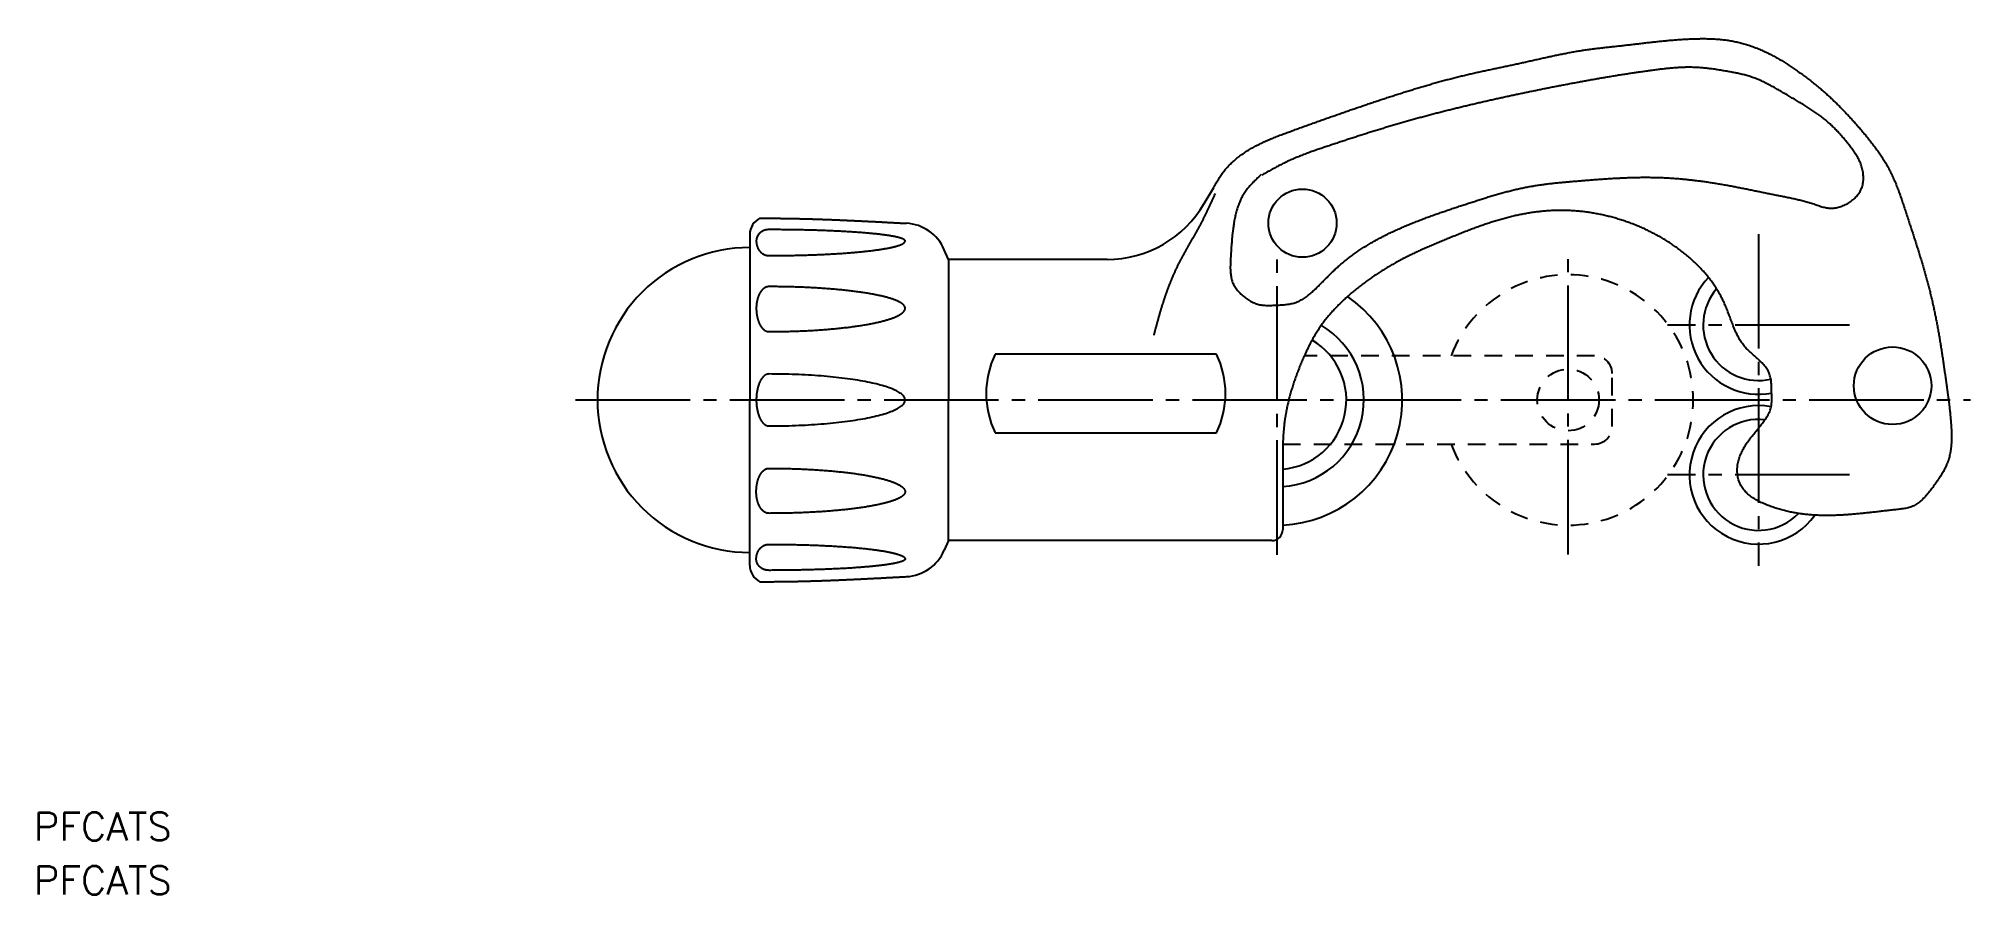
# Model space of a CAD drawing. Extents: x 71 to 290, y 122 to 219.
import ezdxf

# ---------------------------------------------------------------- set-up
doc = ezdxf.new("R2010")
doc.units = 0
doc.linetypes.add('CENTER', pattern=[17.5, 13, -1.5, 1.5, -1.5])
doc.linetypes.add('DASHED', pattern=[3.5, 2, -1.5])
doc.layers.get('0').update_dxf_attribs({"linetype": 'CONTINUOUS'})
doc.layers.add('CENTER', color=1, linetype='CENTER')
doc.styles.get("Standard").update_dxf_attribs({"font": 'txt.shx', "bigfont": '@extfont2.shx'})

msp = doc.modelspace()

# ---------------------------------------------------------------- texts
at = {"color": 7, "linetype": 'CONTINUOUS'}
for p in [(70.318, 128.256), (70.318, 122.155)]:
    msp.add_text('PFCATS', height=3.2, dxfattribs=at).set_placement(p)

# ---------------------------------------------------------------- linework, layer by layer
at = {"linetype": 'CONTINUOUS'}
for p, q in [((203.159, 200.53), (204.229, 202.364)), ((169.213, 198.289), (169.355, 198.282)), ((151.58, 197.009), (151.58, 178.242)), ((174.121, 194.196), (173.652, 195.291)), ((192.129, 194.196), (174.121, 194.196)), ((174.121, 194.196), (174.121, 178.242)), ((204.535, 183.442), (179.436, 183.442)), ((151.58, 159.474), (151.58, 178.242)), ((174.121, 162.287), (174.121, 178.242)), ((179.436, 174.511), (204.535, 174.511)), ((212.06, 170.882), (212.06, 163.523)), ((174.121, 162.287), (173.652, 161.192)), ((210.824, 162.287), (174.121, 162.287)), ((169.213, 158.194), (169.355, 158.201))]:
    msp.add_line(p, q, dxfattribs=at)
at = {"color": 3, "linetype": 'DASHED'}
for p, q in [((247.459, 183.242), (214.515, 183.242)), ((249.459, 175.242), (249.459, 181.242)), ((212.083, 173.242), (247.459, 173.242))]:
    msp.add_line(p, q, dxfattribs=at)
for points in [[(204.229, 202.364, 0), (204.299, 202.487, 0), (204.37, 202.611, 0), (204.44, 202.735, 0), (204.511, 202.858, 0), (204.583, 202.981, 0), (204.655, 203.103, 0), (204.729, 203.224, 0), (204.803, 203.345, 0), (204.879, 203.465, 0), (204.956, 203.584, 0), (205.034, 203.701, 0), (205.114, 203.818, 0), (205.196, 203.933, 0), (205.28, 204.047, 0), (205.366, 204.159, 0), (205.454, 204.27, 0), (205.544, 204.379, 0), (205.636, 204.487, 0), (205.73, 204.593, 0), (205.826, 204.698, 0), (205.923, 204.801, 0), (206.022, 204.903, 0), (206.123, 205.003, 0), (206.225, 205.102, 0), (206.329, 205.199, 0), (206.434, 205.295, 0), (206.541, 205.39, 0), (206.649, 205.483, 0), (206.759, 205.575, 0), (206.87, 205.665, 0), (206.982, 205.754, 0), (207.096, 205.842, 0), (207.21, 205.928, 0), (207.326, 206.013, 0), (207.442, 206.097, 0), (207.56, 206.179, 0), (207.679, 206.26, 0), (207.798, 206.34, 0), (207.919, 206.419, 0), (208.04, 206.496, 0), (208.162, 206.572, 0), (208.284, 206.646, 0), (208.407, 206.719, 0), (208.531, 206.792, 0), (208.655, 206.862, 0), (208.78, 206.932, 0), (208.906, 207, 0), (209.031, 207.068, 0), (209.157, 207.134, 0), (209.284, 207.199, 0), (209.411, 207.263, 0), (209.539, 207.326, 0), (209.666, 207.388, 0), (209.795, 207.449, 0), (209.923, 207.509, 0), (210.052, 207.569, 0), (210.181, 207.627, 0), (210.311, 207.685, 0), (210.441, 207.741, 0), (210.571, 207.798, 0), (210.702, 207.853, 0), (210.832, 207.908, 0), (210.963, 207.962, 0), (211.095, 208.015, 0), (211.226, 208.068, 0), (211.358, 208.12, 0), (211.49, 208.172, 0), (211.622, 208.224, 0), (211.754, 208.274, 0), (211.887, 208.325, 0), (212.019, 208.375, 0), (212.152, 208.425, 0), (212.285, 208.474, 0), (212.418, 208.524, 0), (212.551, 208.573, 0), (212.684, 208.621, 0), (212.817, 208.67, 0), (212.95, 208.718, 0), (213.083, 208.767, 0), (213.217, 208.815, 0), (213.35, 208.864, 0), (213.483, 208.912, 0), (213.617, 208.96, 0), (213.75, 209.008, 0), (213.883, 209.056, 0), (214.017, 209.105, 0), (214.15, 209.153, 0), (214.283, 209.201, 0), (214.417, 209.249, 0), (214.55, 209.297, 0), (214.684, 209.345, 0), (214.817, 209.393, 0), (214.95, 209.441, 0), (215.084, 209.489, 0), (215.217, 209.537, 0), (215.351, 209.585, 0), (215.484, 209.633, 0), (215.618, 209.681, 0), (215.751, 209.728, 0), (215.885, 209.776, 0), (216.018, 209.824, 0), (216.152, 209.872, 0), (216.285, 209.919, 0), (216.419, 209.967, 0), (216.552, 210.014, 0), (216.686, 210.062, 0), (216.82, 210.109, 0), (216.953, 210.157, 0), (217.087, 210.204, 0), (217.22, 210.251, 0), (217.354, 210.299, 0), (217.488, 210.346, 0), (217.621, 210.393, 0), (217.755, 210.44, 0), (217.889, 210.487, 0), (218.023, 210.534, 0), (218.156, 210.581, 0), (218.29, 210.628, 0), (218.424, 210.675, 0), (218.558, 210.722, 0), (218.692, 210.769, 0), (218.825, 210.815, 0), (218.959, 210.862, 0), (219.093, 210.909, 0), (219.227, 210.955, 0), (219.361, 211.002, 0), (219.495, 211.048, 0), (219.629, 211.094, 0), (219.763, 211.141, 0), (219.897, 211.187, 0), (220.031, 211.233, 0), (220.165, 211.279, 0), (220.299, 211.325, 0), (220.433, 211.371, 0), (220.567, 211.417, 0), (220.702, 211.463, 0), (220.836, 211.509, 0), (220.97, 211.554, 0), (221.104, 211.6, 0), (221.238, 211.645, 0), (221.373, 211.691, 0), (221.507, 211.736, 0), (221.641, 211.782, 0), (221.776, 211.827, 0), (221.91, 211.872, 0), (222.045, 211.917, 0), (222.179, 211.962, 0), (222.313, 212.007, 0), (222.448, 212.052, 0), (222.582, 212.097, 0), (222.717, 212.141, 0), (222.852, 212.186, 0), (222.986, 212.23, 0), (223.121, 212.275, 0), (223.255, 212.319, 0), (223.39, 212.363, 0), (223.525, 212.408, 0), (223.66, 212.452, 0), (223.794, 212.496, 0), (223.929, 212.54, 0), (224.064, 212.583, 0), (224.199, 212.627, 0), (224.334, 212.671, 0), (224.469, 212.714, 0), (224.604, 212.758, 0), (224.739, 212.801, 0), (224.874, 212.844, 0), (225.009, 212.887, 0), (225.144, 212.93, 0), (225.279, 212.973, 0), (225.414, 213.016, 0), (225.55, 213.059, 0), (225.685, 213.102, 0), (225.82, 213.144, 0), (225.955, 213.187, 0), (226.091, 213.229, 0), (226.226, 213.271, 0), (226.361, 213.313, 0), (226.497, 213.355, 0), (226.632, 213.397, 0), (226.768, 213.439, 0), (226.904, 213.481, 0), (227.039, 213.522, 0), (227.175, 213.564, 0), (227.311, 213.605, 0), (227.446, 213.646, 0), (227.582, 213.687, 0), (227.718, 213.728, 0), (227.854, 213.768, 0), (227.99, 213.809, 0), (228.126, 213.849, 0), (228.262, 213.89, 0), (228.398, 213.93, 0), (228.534, 213.969, 0), (228.67, 214.009, 0), (228.806, 214.049, 0), (228.942, 214.088, 0), (229.079, 214.127, 0), (229.215, 214.166, 0), (229.351, 214.205, 0), (229.488, 214.243, 0), (229.624, 214.282, 0), (229.761, 214.32, 0), (229.897, 214.358, 0), (230.034, 214.396, 0), (230.171, 214.433, 0), (230.308, 214.47, 0), (230.444, 214.507, 0), (230.581, 214.544, 0), (230.718, 214.581, 0), (230.855, 214.617, 0), (230.992, 214.653, 0), (231.129, 214.689, 0), (231.267, 214.724, 0), (231.404, 214.76, 0), (231.541, 214.795, 0), (231.679, 214.829, 0), (231.816, 214.864, 0), (231.954, 214.898, 0), (232.091, 214.932, 0), (232.229, 214.966, 0), (232.366, 214.999, 0), (232.504, 215.032, 0), (232.642, 215.065, 0), (232.78, 215.098, 0), (232.918, 215.13, 0), (233.056, 215.163, 0), (233.194, 215.195, 0), (233.332, 215.227, 0), (233.47, 215.258, 0), (233.608, 215.29, 0), (233.747, 215.321, 0), (233.885, 215.352, 0), (234.023, 215.383, 0), (234.161, 215.413, 0), (234.3, 215.444, 0), (234.438, 215.475, 0), (234.577, 215.505, 0), (234.715, 215.535, 0), (234.854, 215.565, 0), (234.992, 215.595, 0), (235.131, 215.625, 0), (235.269, 215.655, 0), (235.408, 215.684, 0), (235.547, 215.714, 0), (235.685, 215.744, 0), (235.824, 215.773, 0), (235.963, 215.802, 0), (236.101, 215.832, 0), (236.24, 215.861, 0), (236.379, 215.891, 0), (236.518, 215.92, 0), (236.656, 215.949, 0), (236.795, 215.978, 0), (236.934, 216.008, 0), (237.073, 216.037, 0), (237.211, 216.066, 0), (237.35, 216.096, 0), (237.489, 216.125, 0), (237.628, 216.154, 0), (237.766, 216.184, 0), (237.905, 216.214, 0), (238.044, 216.243, 0), (238.183, 216.273, 0), (238.321, 216.303, 0), (238.46, 216.332, 0), (238.599, 216.362, 0), (238.737, 216.393, 0), (238.876, 216.423, 0), (239.014, 216.453, 0), (239.153, 216.484, 0), (239.292, 216.514, 0), (239.43, 216.545, 0), (239.569, 216.576, 0), (239.707, 216.607, 0), (239.846, 216.637, 0), (239.984, 216.669, 0), (240.123, 216.7, 0), (240.261, 216.731, 0), (240.399, 216.762, 0), (240.538, 216.793, 0), (240.676, 216.824, 0), (240.815, 216.855, 0), (240.953, 216.886, 0), (241.092, 216.918, 0), (241.23, 216.949, 0), (241.369, 216.98, 0), (241.507, 217.01, 0), (241.646, 217.041, 0), (241.784, 217.072, 0), (241.923, 217.103, 0), (242.061, 217.133, 0), (242.2, 217.163, 0), (242.338, 217.194, 0), (242.477, 217.224, 0), (242.616, 217.254, 0), (242.754, 217.283, 0), (242.893, 217.313, 0), (243.032, 217.342, 0), (243.17, 217.371, 0), (243.309, 217.4, 0), (243.448, 217.429, 0), (243.587, 217.457, 0), (243.726, 217.485, 0), (243.865, 217.513, 0), (244.004, 217.541, 0), (244.143, 217.568, 0), (244.282, 217.595, 0), (244.421, 217.621, 0), (244.56, 217.647, 0), (244.7, 217.673, 0), (244.839, 217.699, 0), (244.978, 217.724, 0), (245.118, 217.749, 0), (245.257, 217.773, 0), (245.397, 217.797, 0), (245.537, 217.82, 0), (245.676, 217.843, 0), (245.816, 217.866, 0), (245.956, 217.888, 0), (246.096, 217.91, 0), (246.236, 217.931, 0), (246.376, 217.951, 0), (246.516, 217.972, 0), (246.657, 217.992, 0), (246.797, 218.011, 0), (246.937, 218.03, 0), (247.078, 218.049, 0), (247.218, 218.067, 0), (247.359, 218.085, 0), (247.5, 218.103, 0), (247.64, 218.12, 0), (247.781, 218.138, 0), (247.922, 218.155, 0), (248.062, 218.171, 0), (248.203, 218.188, 0), (248.344, 218.204, 0), (248.485, 218.22, 0), (248.626, 218.236, 0), (248.767, 218.252, 0), (248.908, 218.267, 0), (249.049, 218.283, 0), (249.19, 218.298, 0), (249.331, 218.314, 0), (249.472, 218.329, 0), (249.613, 218.344, 0), (249.754, 218.36, 0), (249.895, 218.375, 0), (250.036, 218.39, 0), (250.177, 218.405, 0), (250.318, 218.421, 0), (250.459, 218.436, 0), (250.6, 218.452, 0), (250.741, 218.467, 0), (250.882, 218.483, 0), (251.023, 218.499, 0), (251.164, 218.515, 0), (251.305, 218.531, 0), (251.446, 218.547, 0), (251.586, 218.564, 0), (251.727, 218.58, 0), (251.868, 218.597, 0), (252.009, 218.613, 0), (252.15, 218.63, 0), (252.291, 218.647, 0), (252.431, 218.663, 0), (252.572, 218.68, 0), (252.713, 218.697, 0), (252.854, 218.713, 0), (252.994, 218.73, 0), (253.135, 218.746, 0), (253.276, 218.763, 0), (253.417, 218.779, 0), (253.558, 218.796, 0), (253.698, 218.812, 0), (253.839, 218.828, 0), (253.98, 218.844, 0), (254.121, 218.859, 0), (254.262, 218.875, 0), (254.403, 218.89, 0), (254.543, 218.905, 0), (254.684, 218.92, 0), (254.825, 218.935, 0), (254.966, 218.95, 0), (255.107, 218.964, 0), (255.248, 218.978, 0), (255.389, 218.992, 0), (255.53, 219.005, 0), (255.671, 219.018, 0), (255.812, 219.031, 0), (255.954, 219.044, 0), (256.095, 219.056, 0), (256.236, 219.068, 0), (256.377, 219.08, 0), (256.518, 219.091, 0), (256.66, 219.102, 0), (256.801, 219.113, 0), (256.943, 219.123, 0), (257.084, 219.133, 0), (257.226, 219.142, 0), (257.367, 219.151, 0), (257.509, 219.16, 0), (257.65, 219.168, 0), (257.792, 219.176, 0), (257.934, 219.184, 0), (258.076, 219.191, 0), (258.217, 219.197, 0), (258.359, 219.203, 0), (258.501, 219.209, 0), (258.643, 219.214, 0), (258.785, 219.218, 0), (258.928, 219.223, 0), (259.07, 219.226, 0), (259.212, 219.229, 0), (259.354, 219.231, 0), (259.497, 219.233, 0), (259.639, 219.234, 0), (259.781, 219.234, 0), (259.923, 219.234, 0), (260.066, 219.233, 0), (260.208, 219.231, 0), (260.35, 219.228, 0), (260.492, 219.224, 0), (260.634, 219.219, 0), (260.776, 219.214, 0), (260.918, 219.207, 0), (261.06, 219.2, 0), (261.202, 219.191, 0), (261.343, 219.182, 0), (261.485, 219.171, 0), (261.626, 219.159, 0), (261.767, 219.146, 0), (261.909, 219.132, 0), (262.05, 219.117, 0), (262.19, 219.101, 0), (262.331, 219.083, 0), (262.472, 219.064, 0), (262.612, 219.043, 0), (262.752, 219.021, 0), (262.892, 218.998, 0), (263.031, 218.974, 0), (263.171, 218.948, 0), (263.31, 218.92, 0), (263.449, 218.891, 0), (263.588, 218.861, 0), (263.726, 218.829, 0), (263.864, 218.796, 0), (264.002, 218.762, 0), (264.14, 218.726, 0), (264.277, 218.689, 0), (264.414, 218.65, 0), (264.551, 218.611, 0), (264.687, 218.57, 0), (264.823, 218.527, 0), (264.959, 218.484, 0), (265.094, 218.439, 0), (265.229, 218.393, 0), (265.363, 218.345, 0), (265.497, 218.297, 0), (265.631, 218.247, 0), (265.764, 218.197, 0), (265.897, 218.145, 0), (266.03, 218.091, 0), (266.161, 218.037, 0), (266.293, 217.982, 0), (266.424, 217.925, 0), (266.554, 217.868, 0), (266.685, 217.809, 0), (266.814, 217.749, 0), (266.943, 217.689, 0), (267.072, 217.627, 0), (267.2, 217.564, 0), (267.327, 217.5, 0), (267.454, 217.436, 0), (267.58, 217.37, 0), (267.706, 217.303, 0), (267.831, 217.236, 0), (267.956, 217.167, 0), (268.08, 217.098, 0), (268.203, 217.028, 0), (268.326, 216.956, 0), (268.448, 216.885, 0), (268.57, 216.812, 0), (268.692, 216.738, 0), (268.812, 216.664, 0), (268.933, 216.589, 0), (269.053, 216.514, 0), (269.172, 216.437, 0), (269.291, 216.36, 0), (269.41, 216.283, 0), (269.528, 216.205, 0), (269.646, 216.127, 0), (269.764, 216.048, 0), (269.881, 215.968, 0), (269.999, 215.888, 0), (270.115, 215.808, 0), (270.232, 215.727, 0), (270.348, 215.646, 0), (270.464, 215.565, 0), (270.58, 215.483, 0), (270.696, 215.401, 0), (270.811, 215.318, 0), (270.926, 215.235, 0), (271.041, 215.152, 0), (271.156, 215.068, 0), (271.27, 214.984, 0), (271.384, 214.9, 0), (271.498, 214.815, 0), (271.611, 214.729, 0), (271.724, 214.644, 0), (271.836, 214.557, 0), (271.949, 214.471, 0), (272.061, 214.384, 0), (272.172, 214.296, 0), (272.284, 214.208, 0), (272.395, 214.12, 0), (272.505, 214.031, 0), (272.615, 213.942, 0), (272.725, 213.852, 0), (272.835, 213.762, 0), (272.944, 213.671, 0), (273.052, 213.58, 0), (273.16, 213.488, 0), (273.268, 213.396, 0), (273.375, 213.303, 0), (273.482, 213.21, 0), (273.589, 213.116, 0), (273.695, 213.022, 0), (273.8, 212.927, 0), (273.905, 212.832, 0), (274.01, 212.737, 0), (274.115, 212.641, 0), (274.219, 212.544, 0), (274.322, 212.448, 0), (274.425, 212.35, 0), (274.528, 212.253, 0), (274.631, 212.155, 0), (274.733, 212.056, 0), (274.834, 211.957, 0), (274.936, 211.858, 0), (275.037, 211.759, 0), (275.138, 211.659, 0), (275.238, 211.559, 0), (275.338, 211.458, 0), (275.438, 211.357, 0), (275.537, 211.256, 0), (275.636, 211.155, 0), (275.735, 211.053, 0), (275.833, 210.951, 0), (275.931, 210.849, 0), (276.029, 210.746, 0), (276.127, 210.643, 0), (276.224, 210.54, 0), (276.321, 210.437, 0), (276.417, 210.333, 0), (276.513, 210.229, 0), (276.609, 210.124, 0), (276.705, 210.02, 0), (276.8, 209.915, 0), (276.895, 209.81, 0), (276.99, 209.704, 0), (277.084, 209.598, 0), (277.178, 209.492, 0), (277.272, 209.386, 0), (277.365, 209.279, 0), (277.458, 209.172, 0), (277.551, 209.065, 0), (277.643, 208.957, 0), (277.735, 208.849, 0), (277.827, 208.741, 0), (277.918, 208.633, 0), (278.01, 208.524, 0), (278.1, 208.415, 0), (278.191, 208.305, 0), (278.281, 208.196, 0), (278.371, 208.086, 0), (278.46, 207.975, 0), (278.549, 207.865, 0), (278.638, 207.754, 0), (278.727, 207.643, 0), (278.815, 207.531, 0), (278.903, 207.419, 0), (278.99, 207.307, 0), (279.077, 207.195, 0), (279.164, 207.082, 0), (279.25, 206.969, 0), (279.335, 206.855, 0), (279.42, 206.741, 0), (279.504, 206.626, 0), (279.588, 206.511, 0), (279.67, 206.396, 0), (279.752, 206.28, 0), (279.833, 206.164, 0), (279.914, 206.047, 0), (279.993, 205.929, 0), (280.072, 205.811, 0), (280.149, 205.693, 0), (280.226, 205.573, 0), (280.302, 205.454, 0), (280.376, 205.333, 0), (280.45, 205.213, 0), (280.522, 205.091, 0), (280.593, 204.969, 0), (280.663, 204.846, 0), (280.731, 204.722, 0), (280.799, 204.598, 0), (280.865, 204.473, 0), (280.93, 204.348, 0), (280.994, 204.222, 0), (281.057, 204.095, 0), (281.119, 203.968, 0), (281.18, 203.841, 0), (281.24, 203.712, 0), (281.299, 203.584, 0), (281.358, 203.455, 0), (281.415, 203.325, 0), (281.471, 203.195, 0), (281.527, 203.065, 0), (281.582, 202.934, 0), (281.636, 202.803, 0), (281.689, 202.671, 0), (281.741, 202.539, 0), (281.793, 202.407, 0), (281.844, 202.274, 0), (281.895, 202.141, 0), (281.945, 202.008, 0), (281.994, 201.874, 0), (282.043, 201.741, 0), (282.092, 201.607, 0), (282.139, 201.473, 0), (282.187, 201.338, 0), (282.234, 201.204, 0), (282.28, 201.069, 0), (282.327, 200.934, 0), (282.372, 200.799, 0), (282.418, 200.664, 0), (282.463, 200.529, 0), (282.508, 200.394, 0), (282.553, 200.258, 0), (282.598, 200.123, 0), (282.642, 199.988, 0), (282.687, 199.852, 0), (282.731, 199.717, 0), (282.775, 199.582, 0), (282.819, 199.447, 0), (282.863, 199.312, 0), (282.907, 199.176, 0), (282.951, 199.041, 0), (282.995, 198.906, 0), (283.039, 198.772, 0), (283.083, 198.637, 0), (283.127, 198.502, 0), (283.171, 198.367, 0), (283.215, 198.232, 0), (283.259, 198.098, 0), (283.303, 197.963, 0), (283.347, 197.828, 0), (283.39, 197.693, 0), (283.434, 197.559, 0), (283.478, 197.424, 0), (283.522, 197.289, 0), (283.565, 197.155, 0), (283.609, 197.02, 0), (283.652, 196.885, 0), (283.696, 196.75, 0), (283.739, 196.616, 0), (283.783, 196.481, 0), (283.826, 196.346, 0), (283.87, 196.211, 0), (283.913, 196.076, 0), (283.956, 195.941, 0), (283.999, 195.806, 0), (284.042, 195.671, 0), (284.085, 195.536, 0), (284.128, 195.4, 0), (284.17, 195.265, 0), (284.213, 195.13, 0), (284.255, 194.995, 0), (284.297, 194.859, 0), (284.34, 194.724, 0), (284.381, 194.588, 0), (284.423, 194.453, 0), (284.465, 194.317, 0), (284.506, 194.182, 0), (284.547, 194.046, 0), (284.589, 193.91, 0), (284.629, 193.774, 0), (284.67, 193.639, 0), (284.71, 193.503, 0), (284.751, 193.367, 0), (284.79, 193.231, 0), (284.83, 193.094, 0), (284.87, 192.958, 0), (284.909, 192.822, 0), (284.948, 192.686, 0), (284.986, 192.549, 0), (285.025, 192.413, 0), (285.063, 192.276, 0), (285.101, 192.14, 0), (285.138, 192.003, 0), (285.175, 191.866, 0), (285.212, 191.729, 0), (285.249, 191.592, 0), (285.285, 191.455, 0), (285.321, 191.318, 0), (285.357, 191.181, 0), (285.392, 191.044, 0), (285.427, 190.906, 0), (285.462, 190.769, 0), (285.496, 190.631, 0), (285.53, 190.494, 0), (285.564, 190.356, 0), (285.598, 190.218, 0), (285.631, 190.081, 0), (285.664, 189.943, 0), (285.696, 189.805, 0), (285.729, 189.667, 0), (285.761, 189.529, 0), (285.793, 189.39, 0), (285.824, 189.252, 0), (285.855, 189.114, 0), (285.886, 188.976, 0), (285.917, 188.837, 0), (285.947, 188.699, 0), (285.977, 188.56, 0), (286.007, 188.421, 0), (286.036, 188.282, 0), (286.065, 188.144, 0), (286.094, 188.005, 0), (286.123, 187.866, 0), (286.151, 187.727, 0), (286.179, 187.588, 0), (286.207, 187.448, 0), (286.234, 187.309, 0), (286.261, 187.17, 0), (286.288, 187.03, 0), (286.314, 186.891, 0), (286.341, 186.751, 0), (286.367, 186.612, 0), (286.392, 186.472, 0), (286.418, 186.332, 0), (286.443, 186.193, 0), (286.468, 186.053, 0), (286.493, 185.913, 0), (286.517, 185.773, 0), (286.541, 185.633, 0), (286.565, 185.493, 0), (286.589, 185.353, 0), (286.613, 185.213, 0), (286.636, 185.073, 0), (286.659, 184.933, 0), (286.682, 184.792, 0), (286.705, 184.652, 0), (286.727, 184.512, 0), (286.75, 184.372, 0), (286.772, 184.232, 0), (286.794, 184.091, 0), (286.816, 183.951, 0), (286.838, 183.811, 0), (286.859, 183.671, 0), (286.881, 183.53, 0), (286.902, 183.39, 0), (286.923, 183.25, 0), (286.944, 183.11, 0), (286.965, 182.969, 0), (286.986, 182.829, 0), (287.007, 182.689, 0), (287.028, 182.549, 0), (287.049, 182.409, 0), (287.069, 182.269, 0), (287.09, 182.129, 0), (287.11, 181.989, 0), (287.13, 181.849, 0), (287.151, 181.709, 0), (287.171, 181.569, 0), (287.191, 181.43, 0), (287.211, 181.29, 0), (287.232, 181.15, 0), (287.252, 181.011, 0), (287.272, 180.871, 0), (287.292, 180.732, 0), (287.312, 180.592, 0), (287.332, 180.453, 0), (287.352, 180.314, 0), (287.372, 180.174, 0), (287.392, 180.035, 0), (287.412, 179.896, 0), (287.432, 179.757, 0), (287.451, 179.617, 0), (287.471, 179.478, 0), (287.49, 179.338, 0), (287.509, 179.199, 0), (287.528, 179.059, 0), (287.547, 178.919, 0), (287.566, 178.78, 0), (287.585, 178.64, 0), (287.603, 178.5, 0), (287.621, 178.359, 0), (287.639, 178.219, 0), (287.656, 178.079, 0), (287.674, 177.938, 0), (287.691, 177.797, 0), (287.708, 177.656, 0), (287.724, 177.515, 0), (287.741, 177.373, 0), (287.757, 177.231, 0), (287.772, 177.089, 0), (287.788, 176.947, 0), (287.803, 176.804, 0), (287.817, 176.661, 0), (287.831, 176.518, 0), (287.845, 176.375, 0), (287.859, 176.231, 0), (287.872, 176.087, 0), (287.885, 175.942, 0), (287.897, 175.798, 0), (287.908, 175.653, 0), (287.919, 175.507, 0), (287.929, 175.362, 0), (287.939, 175.217, 0), (287.947, 175.071, 0), (287.954, 174.926, 0), (287.961, 174.78, 0), (287.966, 174.635, 0), (287.97, 174.489, 0), (287.973, 174.344, 0), (287.975, 174.199, 0), (287.975, 174.054, 0), (287.973, 173.91, 0), (287.97, 173.765, 0), (287.966, 173.622, 0), (287.959, 173.478, 0), (287.951, 173.335, 0), (287.941, 173.192, 0), (287.929, 173.05, 0), (287.915, 172.909, 0), (287.899, 172.768, 0), (287.881, 172.628, 0), (287.861, 172.488, 0), (287.838, 172.35, 0), (287.813, 172.212, 0), (287.785, 172.074, 0), (287.755, 171.938, 0), (287.722, 171.803, 0), (287.687, 171.668, 0), (287.649, 171.535, 0), (287.608, 171.402, 0), (287.564, 171.271, 0), (287.517, 171.141, 0), (287.467, 171.012, 0), (287.414, 170.884, 0), (287.358, 170.757, 0), (287.3, 170.631, 0), (287.239, 170.505, 0), (287.175, 170.381, 0), (287.11, 170.257, 0), (287.042, 170.134, 0), (286.972, 170.012, 0), (286.9, 169.89, 0), (286.826, 169.769, 0), (286.751, 169.648, 0), (286.673, 169.527, 0), (286.595, 169.407, 0), (286.515, 169.287, 0), (286.433, 169.167, 0), (286.351, 169.047, 0), (286.267, 168.927, 0), (286.183, 168.808, 0), (286.097, 168.688, 0), (286.011, 168.568, 0), (285.924, 168.448, 0), (285.837, 168.328, 0), (285.749, 168.208, 0), (285.659, 168.089, 0), (285.569, 167.971, 0), (285.478, 167.854, 0), (285.385, 167.738, 0), (285.292, 167.624, 0), (285.197, 167.511, 0), (285.1, 167.401, 0), (285.002, 167.293, 0), (284.903, 167.187, 0), (284.802, 167.083, 0), (284.699, 166.983, 0), (284.595, 166.886, 0), (284.488, 166.792, 0), (284.38, 166.702, 0), (284.269, 166.615, 0), (284.157, 166.533, 0), (284.042, 166.455, 0), (283.925, 166.381, 0), (283.806, 166.313, 0), (283.684, 166.249, 0), (283.56, 166.19, 0), (283.433, 166.137, 0), (283.304, 166.089, 0), (283.172, 166.047, 0), (283.038, 166.009, 0), (282.902, 165.976, 0), (282.764, 165.946, 0), (282.624, 165.92, 0), (282.483, 165.897, 0), (282.341, 165.876, 0), (282.199, 165.857, 0), (282.055, 165.84, 0), (281.911, 165.824, 0), (281.766, 165.808, 0), (281.622, 165.792, 0), (281.478, 165.776, 0), (281.333, 165.761, 0), (281.189, 165.744, 0), (281.045, 165.728, 0), (280.901, 165.712, 0), (280.757, 165.696, 0), (280.613, 165.679, 0), (280.469, 165.663, 0), (280.326, 165.646, 0), (280.182, 165.629, 0), (280.038, 165.613, 0), (279.895, 165.596, 0), (279.752, 165.58, 0), (279.608, 165.563, 0), (279.465, 165.547, 0), (279.322, 165.53, 0), (279.179, 165.514, 0), (279.036, 165.498, 0), (278.893, 165.482, 0), (278.75, 165.466, 0), (278.607, 165.451, 0), (278.464, 165.435, 0), (278.321, 165.42, 0), (278.179, 165.405, 0), (278.036, 165.39, 0), (277.894, 165.375, 0), (277.751, 165.361, 0), (277.609, 165.347, 0), (277.466, 165.333, 0), (277.324, 165.319, 0), (277.182, 165.306, 0), (277.04, 165.293, 0), (276.898, 165.281, 0), (276.755, 165.269, 0), (276.613, 165.257, 0), (276.471, 165.246, 0), (276.33, 165.235, 0), (276.188, 165.225, 0), (276.046, 165.215, 0), (275.904, 165.206, 0), (275.762, 165.197, 0), (275.621, 165.189, 0), (275.479, 165.181, 0), (275.337, 165.174, 0), (275.196, 165.167, 0), (275.054, 165.161, 0), (274.913, 165.155, 0), (274.772, 165.15, 0), (274.63, 165.146, 0), (274.489, 165.142, 0), (274.348, 165.139, 0), (274.206, 165.137, 0), (274.065, 165.136, 0), (273.924, 165.135, 0), (273.783, 165.135, 0), (273.642, 165.135, 0), (273.501, 165.137, 0), (273.36, 165.139, 0), (273.218, 165.142, 0), (273.078, 165.146, 0), (272.937, 165.15, 0), (272.796, 165.156, 0), (272.655, 165.162, 0), (272.514, 165.17, 0), (272.373, 165.178, 0), (272.232, 165.187, 0), (272.091, 165.197, 0), (271.951, 165.208, 0), (271.81, 165.22, 0), (271.669, 165.233, 0), (271.528, 165.247, 0), (271.388, 165.262, 0), (271.247, 165.278, 0), (271.106, 165.295, 0), (270.966, 165.313, 0), (270.825, 165.332, 0), (270.684, 165.353, 0), (270.544, 165.374, 0), (270.403, 165.397, 0), (270.262, 165.421, 0), (270.122, 165.446, 0), (269.981, 165.472, 0), (269.841, 165.499, 0), (269.7, 165.528, 0), (269.56, 165.558, 0), (269.419, 165.589, 0), (269.278, 165.621, 0), (269.138, 165.655, 0), (268.997, 165.69, 0), (268.857, 165.726, 0), (268.716, 165.763, 0), (268.576, 165.802, 0), (268.435, 165.843, 0), (268.295, 165.885, 0), (268.154, 165.928, 0), (268.014, 165.972, 0), (267.873, 166.018, 0), (267.732, 166.066, 0), (267.592, 166.115, 0), (267.451, 166.165, 0), (267.311, 166.217, 0), (267.17, 166.271, 0), (267.03, 166.326, 0), (266.89, 166.383, 0), (266.751, 166.441, 0), (266.612, 166.501, 0), (266.475, 166.564, 0), (266.338, 166.628, 0), (266.203, 166.694, 0), (266.07, 166.762, 0), (265.938, 166.833, 0), (265.808, 166.905, 0), (265.68, 166.98, 0), (265.554, 167.057, 0), (265.431, 167.137, 0), (265.311, 167.219, 0), (265.193, 167.303, 0), (265.078, 167.39, 0), (264.967, 167.48, 0), (264.858, 167.573, 0), (264.754, 167.668, 0), (264.653, 167.766, 0), (264.556, 167.867, 0), (264.463, 167.971, 0), (264.374, 168.079, 0), (264.29, 168.189, 0), (264.211, 168.302, 0), (264.136, 168.419, 0), (264.066, 168.539, 0), (264.002, 168.663, 0), (263.943, 168.789, 0), (263.889, 168.92, 0), (263.841, 169.052, 0), (263.798, 169.188, 0), (263.761, 169.326, 0), (263.729, 169.466, 0), (263.702, 169.607, 0), (263.68, 169.75, 0), (263.664, 169.893, 0), (263.653, 170.037, 0), (263.647, 170.182, 0), (263.646, 170.326, 0), (263.651, 170.471, 0), (263.661, 170.614, 0), (263.675, 170.757, 0), (263.695, 170.899, 0), (263.719, 171.04, 0), (263.748, 171.181, 0), (263.781, 171.32, 0), (263.818, 171.458, 0), (263.86, 171.595, 0), (263.905, 171.731, 0), (263.953, 171.865, 0), (264.005, 171.999, 0), (264.061, 172.131, 0), (264.119, 172.261, 0), (264.18, 172.39, 0), (264.244, 172.518, 0), (264.311, 172.644, 0), (264.38, 172.768, 0), (264.451, 172.89, 0), (264.524, 173.011, 0), (264.6, 173.13, 0), (264.677, 173.248, 0), (264.755, 173.365, 0), (264.836, 173.48, 0), (264.918, 173.595, 0), (265.001, 173.708, 0), (265.085, 173.821, 0), (265.171, 173.932, 0), (265.257, 174.044, 0), (265.344, 174.154, 0), (265.433, 174.265, 0), (265.521, 174.375, 0), (265.61, 174.485, 0), (265.7, 174.595, 0), (265.79, 174.705, 0), (265.88, 174.815, 0), (265.97, 174.925, 0), (266.059, 175.036, 0), (266.149, 175.148, 0), (266.238, 175.26, 0), (266.327, 175.373, 0), (266.415, 175.486, 0), (266.503, 175.601, 0), (266.589, 175.717, 0), (266.675, 175.834, 0), (266.759, 175.952, 0), (266.842, 176.072, 0), (266.922, 176.193, 0), (266.999, 176.315, 0), (267.073, 176.439, 0), (267.144, 176.564, 0), (267.211, 176.69, 0), (267.273, 176.818, 0), (267.33, 176.947, 0), (267.381, 177.078, 0), (267.426, 177.21, 0), (267.465, 177.344, 0), (267.498, 177.479, 0), (267.523, 177.615, 0), (267.542, 177.753, 0), (267.556, 177.892, 0), (267.564, 178.033, 0), (267.569, 178.174, 0), (267.571, 178.316, 0), (267.57, 178.46, 0), (267.567, 178.604, 0), (267.563, 178.748, 0), (267.558, 178.893, 0), (267.554, 179.039, 0), (267.55, 179.185, 0), (267.548, 179.331, 0), (267.545, 179.477, 0), (267.541, 179.623, 0), (267.537, 179.769, 0), (267.531, 179.914, 0), (267.523, 180.058, 0), (267.513, 180.201, 0), (267.499, 180.343, 0), (267.482, 180.484, 0), (267.46, 180.623, 0), (267.434, 180.76, 0), (267.403, 180.896, 0), (267.366, 181.029, 0), (267.323, 181.16, 0), (267.274, 181.288, 0), (267.217, 181.414, 0), (267.154, 181.537, 0), (267.084, 181.657, 0), (267.009, 181.776, 0), (266.929, 181.892, 0), (266.844, 182.005, 0), (266.755, 182.117, 0), (266.661, 182.226, 0), (266.565, 182.334, 0), (266.465, 182.44, 0), (266.363, 182.544, 0), (266.258, 182.646, 0), (266.152, 182.747, 0), (266.045, 182.846, 0), (265.936, 182.944, 0), (265.828, 183.041, 0), (265.719, 183.137, 0), (265.611, 183.232, 0), (265.503, 183.326, 0), (265.395, 183.42, 0), (265.288, 183.515, 0), (265.182, 183.61, 0), (265.077, 183.705, 0), (264.974, 183.801, 0), (264.873, 183.899, 0), (264.773, 183.997, 0), (264.676, 184.098, 0), (264.581, 184.201, 0), (264.488, 184.306, 0), (264.399, 184.413, 0), (264.312, 184.523, 0), (264.228, 184.636, 0), (264.147, 184.752, 0), (264.069, 184.869, 0), (263.994, 184.989, 0), (263.92, 185.111, 0), (263.85, 185.234, 0), (263.781, 185.359, 0), (263.714, 185.486, 0), (263.649, 185.613, 0), (263.586, 185.742, 0), (263.525, 185.872, 0), (263.465, 186.002, 0), (263.407, 186.133, 0), (263.35, 186.264, 0), (263.294, 186.395, 0), (263.24, 186.527, 0), (263.186, 186.659, 0), (263.133, 186.791, 0), (263.081, 186.924, 0), (263.029, 187.056, 0), (262.978, 187.189, 0), (262.928, 187.322, 0), (262.878, 187.455, 0), (262.828, 187.588, 0), (262.778, 187.72, 0), (262.728, 187.853, 0), (262.678, 187.986, 0), (262.627, 188.118, 0), (262.577, 188.25, 0), (262.526, 188.382, 0), (262.474, 188.514, 0), (262.422, 188.645, 0), (262.369, 188.776, 0), (262.315, 188.906, 0), (262.26, 189.036, 0), (262.204, 189.165, 0), (262.147, 189.294, 0), (262.089, 189.422, 0), (262.029, 189.55, 0), (261.968, 189.677, 0), (261.905, 189.803, 0), (261.84, 189.929, 0), (261.775, 190.053, 0), (261.707, 190.178, 0), (261.639, 190.301, 0), (261.569, 190.424, 0), (261.497, 190.546, 0), (261.425, 190.667, 0), (261.35, 190.788, 0), (261.275, 190.908, 0), (261.198, 191.027, 0), (261.12, 191.146, 0), (261.041, 191.263, 0), (260.96, 191.381, 0), (260.878, 191.497, 0), (260.795, 191.613, 0), (260.711, 191.727, 0), (260.625, 191.842, 0), (260.538, 191.955, 0), (260.45, 192.068, 0), (260.361, 192.18, 0), (260.271, 192.291, 0), (260.18, 192.401, 0), (260.088, 192.511, 0), (259.994, 192.62, 0), (259.9, 192.728, 0), (259.804, 192.836, 0), (259.708, 192.943, 0), (259.61, 193.048, 0), (259.512, 193.154, 0), (259.412, 193.258, 0), (259.312, 193.362, 0), (259.21, 193.464, 0), (259.108, 193.567, 0), (259.005, 193.668, 0), (258.901, 193.768, 0), (258.796, 193.868, 0), (258.69, 193.967, 0), (258.584, 194.065, 0), (258.476, 194.162, 0), (258.368, 194.259, 0), (258.259, 194.355, 0), (258.149, 194.45, 0), (258.039, 194.544, 0), (257.928, 194.637, 0), (257.816, 194.73, 0), (257.703, 194.821, 0), (257.59, 194.912, 0), (257.476, 195.002, 0), (257.361, 195.091, 0), (257.246, 195.18, 0), (257.13, 195.267, 0), (257.014, 195.354, 0), (256.897, 195.44, 0), (256.779, 195.525, 0), (256.661, 195.609, 0), (256.543, 195.692, 0), (256.424, 195.775, 0), (256.304, 195.856, 0), (256.184, 195.937, 0), (256.064, 196.017, 0), (255.943, 196.096, 0), (255.822, 196.174, 0), (255.7, 196.252, 0), (255.578, 196.328, 0), (255.456, 196.404, 0), (255.333, 196.479, 0), (255.21, 196.552, 0), (255.086, 196.625, 0), (254.962, 196.697, 0), (254.838, 196.769, 0), (254.714, 196.839, 0), (254.589, 196.909, 0), (254.464, 196.977, 0), (254.338, 197.045, 0), (254.212, 197.112, 0), (254.086, 197.178, 0), (253.959, 197.243, 0), (253.832, 197.308, 0), (253.705, 197.371, 0), (253.577, 197.434, 0), (253.45, 197.496, 0), (253.321, 197.557, 0), (253.193, 197.617, 0), (253.064, 197.677, 0), (252.935, 197.735, 0), (252.805, 197.793, 0), (252.675, 197.85, 0), (252.545, 197.906, 0), (252.414, 197.961, 0), (252.283, 198.015, 0), (252.152, 198.069, 0), (252.021, 198.121, 0), (251.889, 198.173, 0), (251.757, 198.224, 0), (251.625, 198.274, 0), (251.492, 198.324, 0), (251.359, 198.372, 0), (251.226, 198.42, 0), (251.092, 198.467, 0), (250.958, 198.513, 0), (250.824, 198.559, 0), (250.69, 198.603, 0), (250.555, 198.647, 0), (250.42, 198.69, 0), (250.284, 198.732, 0), (250.149, 198.773, 0), (250.013, 198.813, 0), (249.877, 198.853, 0), (249.74, 198.892, 0), (249.603, 198.93, 0), (249.466, 198.967, 0), (249.329, 199.004, 0), (249.192, 199.039, 0), (249.054, 199.074, 0), (248.916, 199.108, 0), (248.778, 199.141, 0), (248.639, 199.174, 0), (248.501, 199.205, 0), (248.362, 199.236, 0), (248.223, 199.265, 0), (248.084, 199.294, 0), (247.944, 199.322, 0), (247.805, 199.349, 0), (247.665, 199.376, 0), (247.525, 199.401, 0), (247.385, 199.426, 0), (247.244, 199.449, 0), (247.104, 199.472, 0), (246.963, 199.494, 0), (246.823, 199.515, 0), (246.682, 199.536, 0), (246.541, 199.555, 0), (246.4, 199.573, 0), (246.258, 199.591, 0), (246.117, 199.607, 0), (245.976, 199.623, 0), (245.834, 199.638, 0), (245.693, 199.651, 0), (245.551, 199.664, 0), (245.409, 199.676, 0), (245.267, 199.687, 0), (245.125, 199.698, 0), (244.983, 199.707, 0), (244.841, 199.715, 0), (244.699, 199.722, 0), (244.557, 199.729, 0), (244.415, 199.734, 0), (244.273, 199.739, 0), (244.131, 199.742, 0), (243.989, 199.745, 0), (243.847, 199.746, 0), (243.704, 199.747, 0), (243.562, 199.747, 0), (243.42, 199.746, 0), (243.278, 199.743, 0), (243.136, 199.74, 0), (242.994, 199.736, 0), (242.852, 199.731, 0), (242.71, 199.726, 0), (242.568, 199.719, 0), (242.426, 199.711, 0), (242.284, 199.703, 0), (242.142, 199.693, 0), (242, 199.683, 0), (241.859, 199.672, 0), (241.717, 199.66, 0), (241.575, 199.647, 0), (241.434, 199.633, 0), (241.293, 199.618, 0), (241.152, 199.603, 0), (241.01, 199.587, 0), (240.869, 199.569, 0), (240.728, 199.551, 0), (240.588, 199.533, 0), (240.447, 199.513, 0), (240.307, 199.492, 0), (240.166, 199.471, 0), (240.026, 199.449, 0), (239.886, 199.426, 0), (239.746, 199.402, 0), (239.606, 199.378, 0), (239.467, 199.352, 0), (239.327, 199.326, 0), (239.188, 199.299, 0), (239.049, 199.272, 0), (238.91, 199.243, 0), (238.771, 199.214, 0), (238.633, 199.184, 0), (238.494, 199.154, 0), (238.356, 199.122, 0), (238.218, 199.09, 0), (238.081, 199.058, 0), (237.943, 199.024, 0), (237.805, 198.99, 0), (237.668, 198.955, 0), (237.531, 198.92, 0), (237.394, 198.883, 0), (237.257, 198.847, 0), (237.121, 198.809, 0), (236.984, 198.771, 0), (236.848, 198.733, 0), (236.712, 198.694, 0), (236.576, 198.654, 0), (236.44, 198.614, 0), (236.304, 198.573, 0), (236.169, 198.531, 0), (236.033, 198.489, 0), (235.898, 198.447, 0), (235.763, 198.404, 0), (235.628, 198.36, 0), (235.493, 198.317, 0), (235.358, 198.272, 0), (235.224, 198.227, 0), (235.089, 198.182, 0), (234.955, 198.136, 0), (234.821, 198.09, 0), (234.687, 198.043, 0), (234.553, 197.996, 0), (234.419, 197.949, 0), (234.285, 197.901, 0), (234.151, 197.853, 0), (234.018, 197.804, 0), (233.884, 197.755, 0), (233.751, 197.706, 0), (233.618, 197.656, 0), (233.485, 197.606, 0), (233.352, 197.556, 0), (233.219, 197.506, 0), (233.086, 197.455, 0), (232.953, 197.404, 0), (232.82, 197.352, 0), (232.688, 197.301, 0), (232.555, 197.249, 0), (232.423, 197.197, 0), (232.29, 197.145, 0), (232.158, 197.092, 0), (232.026, 197.04, 0), (231.893, 196.987, 0), (231.761, 196.934, 0), (231.629, 196.881, 0), (231.497, 196.827, 0), (231.365, 196.774, 0), (231.234, 196.72, 0), (231.102, 196.667, 0), (230.97, 196.613, 0), (230.838, 196.559, 0), (230.707, 196.505, 0), (230.575, 196.451, 0), (230.443, 196.397, 0), (230.312, 196.342, 0), (230.181, 196.288, 0), (230.049, 196.234, 0), (229.918, 196.179, 0), (229.787, 196.125, 0), (229.655, 196.07, 0), (229.524, 196.015, 0), (229.393, 195.96, 0), (229.262, 195.905, 0), (229.132, 195.849, 0), (229.001, 195.794, 0), (228.87, 195.738, 0), (228.74, 195.682, 0), (228.61, 195.625, 0), (228.479, 195.569, 0), (228.349, 195.512, 0), (228.22, 195.455, 0), (228.09, 195.398, 0), (227.96, 195.34, 0), (227.831, 195.282, 0), (227.702, 195.224, 0), (227.573, 195.165, 0), (227.444, 195.106, 0), (227.315, 195.047, 0), (227.186, 194.987, 0), (227.058, 194.927, 0), (226.93, 194.867, 0), (226.802, 194.806, 0), (226.675, 194.745, 0), (226.547, 194.683, 0), (226.42, 194.621, 0), (226.293, 194.559, 0), (226.166, 194.496, 0), (226.04, 194.432, 0), (225.913, 194.368, 0), (225.788, 194.304, 0), (225.662, 194.239, 0), (225.536, 194.173, 0), (225.411, 194.107, 0), (225.286, 194.041, 0), (225.162, 193.974, 0), (225.037, 193.906, 0), (224.913, 193.838, 0), (224.79, 193.769, 0), (224.666, 193.7, 0), (224.543, 193.63, 0), (224.42, 193.559, 0), (224.298, 193.488, 0), (224.176, 193.417, 0), (224.054, 193.345, 0), (223.932, 193.272, 0), (223.811, 193.199, 0), (223.69, 193.125, 0), (223.569, 193.051, 0), (223.449, 192.976, 0), (223.329, 192.901, 0), (223.209, 192.825, 0), (223.09, 192.748, 0), (222.97, 192.671, 0), (222.852, 192.593, 0), (222.733, 192.515, 0), (222.615, 192.437, 0), (222.497, 192.357, 0), (222.38, 192.277, 0), (222.263, 192.197, 0), (222.146, 192.116, 0), (222.029, 192.035, 0), (221.913, 191.953, 0), (221.798, 191.87, 0), (221.682, 191.787, 0), (221.567, 191.703, 0), (221.452, 191.619, 0), (221.338, 191.534, 0), (221.224, 191.449, 0), (221.11, 191.363, 0), (220.997, 191.276, 0), (220.884, 191.189, 0), (220.771, 191.102, 0), (220.659, 191.014, 0), (220.547, 190.925, 0), (220.435, 190.836, 0), (220.324, 190.746, 0), (220.213, 190.656, 0), (220.103, 190.565, 0), (219.993, 190.473, 0), (219.884, 190.381, 0), (219.775, 190.288, 0), (219.667, 190.195, 0), (219.559, 190.101, 0), (219.452, 190.007, 0), (219.345, 189.912, 0), (219.239, 189.816, 0), (219.133, 189.72, 0), (219.028, 189.623, 0), (218.923, 189.525, 0), (218.82, 189.427, 0), (218.717, 189.328, 0), (218.614, 189.229, 0), (218.512, 189.129, 0), (218.411, 189.028, 0), (218.311, 188.927, 0), (218.211, 188.825, 0), (218.112, 188.723, 0), (218.014, 188.62, 0), (217.916, 188.516, 0), (217.82, 188.411, 0), (217.724, 188.306, 0), (217.629, 188.2, 0), (217.535, 188.094, 0), (217.442, 187.987, 0), (217.349, 187.879, 0), (217.258, 187.771, 0), (217.167, 187.662, 0), (217.077, 187.552, 0), (216.988, 187.441, 0), (216.9, 187.33, 0), (216.813, 187.218, 0), (216.728, 187.106, 0), (216.643, 186.993, 0), (216.559, 186.879, 0), (216.476, 186.764, 0), (216.394, 186.649, 0), (216.313, 186.532, 0), (216.233, 186.416, 0), (216.155, 186.298, 0), (216.077, 186.18, 0), (216.001, 186.061, 0), (215.925, 185.941, 0), (215.851, 185.821, 0), (215.777, 185.7, 0), (215.705, 185.579, 0), (215.634, 185.457, 0), (215.563, 185.334, 0), (215.493, 185.21, 0), (215.425, 185.087, 0), (215.357, 184.962, 0), (215.29, 184.837, 0), (215.224, 184.712, 0), (215.158, 184.586, 0), (215.094, 184.459, 0), (215.03, 184.332, 0), (214.967, 184.205, 0), (214.904, 184.077, 0), (214.842, 183.949, 0), (214.781, 183.821, 0), (214.721, 183.692, 0), (214.661, 183.563, 0), (214.602, 183.433, 0), (214.543, 183.303, 0), (214.485, 183.173, 0), (214.427, 183.043, 0), (214.37, 182.912, 0), (214.313, 182.781, 0), (214.257, 182.65, 0), (214.201, 182.518, 0), (214.146, 182.387, 0), (214.091, 182.255, 0), (214.037, 182.122, 0), (213.984, 181.99, 0), (213.931, 181.858, 0), (213.878, 181.725, 0), (213.826, 181.592, 0), (213.775, 181.458, 0), (213.724, 181.325, 0), (213.674, 181.191, 0), (213.624, 181.057, 0), (213.575, 180.923, 0), (213.526, 180.789, 0), (213.479, 180.654, 0), (213.431, 180.52, 0), (213.385, 180.385, 0), (213.339, 180.25, 0), (213.294, 180.114, 0), (213.249, 179.979, 0), (213.206, 179.843, 0), (213.163, 179.707, 0), (213.12, 179.571, 0), (213.078, 179.435, 0), (213.038, 179.299, 0), (212.997, 179.162, 0), (212.958, 179.025, 0), (212.919, 178.888, 0), (212.881, 178.751, 0), (212.844, 178.614, 0), (212.808, 178.477, 0), (212.772, 178.339, 0), (212.738, 178.201, 0), (212.704, 178.063, 0), (212.671, 177.925, 0), (212.638, 177.787, 0), (212.607, 177.649, 0), (212.576, 177.51, 0), (212.547, 177.371, 0), (212.518, 177.233, 0), (212.49, 177.094, 0), (212.463, 176.955, 0), (212.437, 176.815, 0), (212.412, 176.676, 0), (212.388, 176.536, 0), (212.364, 176.397, 0), (212.342, 176.257, 0), (212.321, 176.117, 0), (212.3, 175.977, 0), (212.281, 175.837, 0), (212.263, 175.697, 0), (212.245, 175.557, 0), (212.229, 175.416, 0), (212.213, 175.275, 0), (212.199, 175.135, 0), (212.185, 174.994, 0), (212.173, 174.853, 0), (212.161, 174.712, 0), (212.15, 174.571, 0), (212.14, 174.43, 0), (212.131, 174.289, 0), (212.122, 174.147, 0), (212.115, 174.006, 0), (212.107, 173.865, 0), (212.101, 173.723, 0), (212.095, 173.581, 0), (212.09, 173.44, 0), (212.085, 173.298, 0), (212.081, 173.156, 0), (212.077, 173.014, 0), (212.074, 172.872, 0), (212.071, 172.73, 0), (212.069, 172.588, 0), (212.067, 172.446, 0), (212.065, 172.304, 0), (212.064, 172.162, 0), (212.063, 172.02, 0), (212.062, 171.878, 0), (212.061, 171.736, 0), (212.061, 171.593, 0), (212.061, 171.451, 0), (212.06, 171.309, 0), (212.06, 171.167, 0), (212.06, 171.024, 0), (212.06, 170.882, 0)], [(209.615, 203.81, 0), (209.513, 203.715, 0), (209.412, 203.619, 0), (209.311, 203.524, 0), (209.21, 203.428, 0), (209.11, 203.332, 0), (209.01, 203.235, 0), (208.911, 203.138, 0), (208.813, 203.04, 0), (208.717, 202.942, 0), (208.621, 202.843, 0), (208.526, 202.743, 0), (208.433, 202.642, 0), (208.342, 202.54, 0), (208.252, 202.437, 0), (208.164, 202.332, 0), (208.078, 202.227, 0), (207.995, 202.12, 0), (207.913, 202.011, 0), (207.833, 201.901, 0), (207.756, 201.79, 0), (207.682, 201.677, 0), (207.61, 201.561, 0), (207.541, 201.445, 0), (207.475, 201.326, 0), (207.411, 201.206, 0), (207.35, 201.085, 0), (207.291, 200.961, 0), (207.234, 200.837, 0), (207.179, 200.711, 0), (207.127, 200.584, 0), (207.077, 200.456, 0), (207.029, 200.327, 0), (206.983, 200.197, 0), (206.94, 200.066, 0), (206.898, 199.933, 0), (206.858, 199.801, 0), (206.819, 199.667, 0), (206.783, 199.532, 0), (206.748, 199.397, 0), (206.715, 199.262, 0), (206.683, 199.126, 0), (206.653, 198.989, 0), (206.624, 198.853, 0), (206.597, 198.716, 0), (206.571, 198.578, 0), (206.547, 198.441, 0), (206.523, 198.304, 0), (206.501, 198.166, 0), (206.48, 198.029, 0), (206.459, 197.891, 0), (206.44, 197.754, 0), (206.422, 197.618, 0), (206.405, 197.481, 0), (206.388, 197.345, 0), (206.372, 197.209, 0), (206.357, 197.074, 0), (206.343, 196.938, 0), (206.329, 196.803, 0), (206.316, 196.667, 0), (206.304, 196.532, 0), (206.292, 196.397, 0), (206.281, 196.261, 0), (206.27, 196.126, 0), (206.259, 195.991, 0), (206.249, 195.855, 0), (206.24, 195.719, 0), (206.231, 195.583, 0), (206.222, 195.446, 0), (206.213, 195.309, 0), (206.204, 195.172, 0), (206.196, 195.034, 0), (206.188, 194.896, 0), (206.18, 194.757, 0), (206.172, 194.618, 0), (206.164, 194.478, 0), (206.156, 194.337, 0), (206.148, 194.196, 0), (206.14, 194.054, 0), (206.133, 193.912, 0), (206.127, 193.77, 0), (206.122, 193.628, 0), (206.119, 193.485, 0), (206.117, 193.343, 0), (206.117, 193.202, 0), (206.119, 193.06, 0), (206.124, 192.92, 0), (206.132, 192.78, 0), (206.143, 192.641, 0), (206.157, 192.504, 0), (206.175, 192.367, 0), (206.196, 192.232, 0), (206.222, 192.099, 0), (206.252, 191.967, 0), (206.288, 191.837, 0), (206.328, 191.709, 0), (206.373, 191.583, 0), (206.424, 191.459, 0), (206.481, 191.338, 0), (206.544, 191.219, 0), (206.612, 191.103, 0), (206.686, 190.989, 0), (206.765, 190.878, 0), (206.849, 190.769, 0), (206.937, 190.662, 0), (207.029, 190.557, 0), (207.124, 190.455, 0), (207.223, 190.355, 0), (207.324, 190.257, 0), (207.427, 190.162, 0), (207.533, 190.068, 0), (207.641, 189.977, 0), (207.751, 189.889, 0), (207.862, 189.803, 0), (207.976, 189.721, 0), (208.092, 189.642, 0), (208.21, 189.567, 0), (208.329, 189.495, 0), (208.45, 189.427, 0), (208.573, 189.363, 0), (208.697, 189.304, 0), (208.823, 189.249, 0), (208.95, 189.198, 0), (209.078, 189.153, 0), (209.208, 189.112, 0), (209.339, 189.077, 0), (209.471, 189.048, 0), (209.604, 189.024, 0), (209.737, 189.004, 0), (209.872, 188.99, 0), (210.008, 188.979, 0), (210.144, 188.972, 0), (210.281, 188.968, 0), (210.419, 188.967, 0), (210.557, 188.969, 0), (210.696, 188.972, 0), (210.835, 188.977, 0), (210.975, 188.982, 0), (211.114, 188.989, 0), (211.255, 188.995, 0), (211.395, 189.001, 0), (211.535, 189.008, 0), (211.675, 189.015, 0), (211.815, 189.023, 0), (211.954, 189.031, 0), (212.094, 189.041, 0), (212.232, 189.053, 0), (212.37, 189.066, 0), (212.507, 189.081, 0), (212.644, 189.099, 0), (212.779, 189.119, 0), (212.913, 189.143, 0), (213.046, 189.169, 0), (213.178, 189.199, 0), (213.309, 189.232, 0), (213.437, 189.27, 0), (213.564, 189.312, 0), (213.69, 189.358, 0), (213.814, 189.409, 0), (213.936, 189.464, 0), (214.056, 189.523, 0), (214.175, 189.586, 0), (214.292, 189.652, 0), (214.408, 189.723, 0), (214.522, 189.796, 0), (214.635, 189.873, 0), (214.747, 189.952, 0), (214.857, 190.034, 0), (214.966, 190.119, 0), (215.075, 190.206, 0), (215.182, 190.295, 0), (215.288, 190.386, 0), (215.393, 190.479, 0), (215.497, 190.574, 0), (215.601, 190.67, 0), (215.703, 190.767, 0), (215.805, 190.865, 0), (215.907, 190.963, 0), (216.007, 191.063, 0), (216.107, 191.163, 0), (216.207, 191.263, 0), (216.306, 191.362, 0), (216.405, 191.462, 0), (216.503, 191.562, 0), (216.602, 191.661, 0), (216.7, 191.76, 0), (216.797, 191.859, 0), (216.895, 191.957, 0), (216.992, 192.055, 0), (217.09, 192.152, 0), (217.187, 192.25, 0), (217.285, 192.346, 0), (217.382, 192.443, 0), (217.48, 192.538, 0), (217.577, 192.634, 0), (217.675, 192.728, 0), (217.773, 192.823, 0), (217.872, 192.916, 0), (217.971, 193.01, 0), (218.07, 193.102, 0), (218.169, 193.194, 0), (218.269, 193.285, 0), (218.369, 193.376, 0), (218.47, 193.466, 0), (218.572, 193.555, 0), (218.674, 193.643, 0), (218.777, 193.731, 0), (218.88, 193.818, 0), (218.984, 193.904, 0), (219.088, 193.99, 0), (219.193, 194.075, 0), (219.299, 194.159, 0), (219.405, 194.243, 0), (219.512, 194.325, 0), (219.619, 194.408, 0), (219.727, 194.489, 0), (219.835, 194.57, 0), (219.944, 194.65, 0), (220.053, 194.73, 0), (220.163, 194.809, 0), (220.273, 194.887, 0), (220.384, 194.965, 0), (220.495, 195.042, 0), (220.607, 195.118, 0), (220.719, 195.194, 0), (220.832, 195.269, 0), (220.945, 195.344, 0), (221.059, 195.418, 0), (221.173, 195.491, 0), (221.288, 195.564, 0), (221.403, 195.636, 0), (221.519, 195.708, 0), (221.635, 195.779, 0), (221.751, 195.85, 0), (221.868, 195.92, 0), (221.985, 195.989, 0), (222.103, 196.058, 0), (222.221, 196.126, 0), (222.34, 196.194, 0), (222.458, 196.261, 0), (222.578, 196.328, 0), (222.697, 196.394, 0), (222.818, 196.46, 0), (222.938, 196.525, 0), (223.059, 196.59, 0), (223.18, 196.654, 0), (223.302, 196.718, 0), (223.423, 196.781, 0), (223.546, 196.844, 0), (223.668, 196.906, 0), (223.791, 196.968, 0), (223.914, 197.029, 0), (224.038, 197.09, 0), (224.162, 197.151, 0), (224.286, 197.211, 0), (224.411, 197.27, 0), (224.536, 197.33, 0), (224.661, 197.388, 0), (224.786, 197.447, 0), (224.912, 197.504, 0), (225.038, 197.562, 0), (225.164, 197.619, 0), (225.291, 197.676, 0), (225.417, 197.732, 0), (225.544, 197.788, 0), (225.672, 197.843, 0), (225.799, 197.898, 0), (225.927, 197.953, 0), (226.055, 198.007, 0), (226.183, 198.061, 0), (226.312, 198.115, 0), (226.44, 198.168, 0), (226.569, 198.221, 0), (226.698, 198.274, 0), (226.828, 198.326, 0), (226.957, 198.378, 0), (227.087, 198.43, 0), (227.217, 198.481, 0), (227.347, 198.532, 0), (227.477, 198.583, 0), (227.608, 198.634, 0), (227.738, 198.684, 0), (227.869, 198.734, 0), (228, 198.783, 0), (228.131, 198.832, 0), (228.262, 198.881, 0), (228.393, 198.93, 0), (228.524, 198.979, 0), (228.656, 199.027, 0), (228.787, 199.075, 0), (228.919, 199.123, 0), (229.051, 199.17, 0), (229.183, 199.218, 0), (229.315, 199.265, 0), (229.447, 199.312, 0), (229.579, 199.358, 0), (229.712, 199.405, 0), (229.844, 199.451, 0), (229.976, 199.497, 0), (230.109, 199.543, 0), (230.241, 199.588, 0), (230.374, 199.634, 0), (230.506, 199.679, 0), (230.639, 199.724, 0), (230.772, 199.769, 0), (230.904, 199.814, 0), (231.037, 199.859, 0), (231.17, 199.903, 0), (231.302, 199.948, 0), (231.435, 199.992, 0), (231.568, 200.036, 0), (231.7, 200.08, 0), (231.833, 200.124, 0), (231.966, 200.168, 0), (232.098, 200.212, 0), (232.231, 200.255, 0), (232.363, 200.299, 0), (232.496, 200.342, 0), (232.628, 200.385, 0), (232.761, 200.429, 0), (232.893, 200.472, 0), (233.025, 200.515, 0), (233.158, 200.558, 0), (233.29, 200.601, 0), (233.422, 200.644, 0), (233.554, 200.687, 0), (233.686, 200.729, 0), (233.817, 200.772, 0), (233.949, 200.815, 0), (234.081, 200.857, 0), (234.213, 200.899, 0), (234.344, 200.941, 0), (234.476, 200.983, 0), (234.607, 201.025, 0), (234.739, 201.067, 0), (234.87, 201.108, 0), (235.002, 201.149, 0), (235.133, 201.19, 0), (235.265, 201.231, 0), (235.396, 201.271, 0), (235.528, 201.312, 0), (235.659, 201.352, 0), (235.791, 201.391, 0), (235.922, 201.431, 0), (236.054, 201.47, 0), (236.185, 201.509, 0), (236.317, 201.547, 0), (236.448, 201.585, 0), (236.58, 201.623, 0), (236.712, 201.661, 0), (236.843, 201.698, 0), (236.975, 201.734, 0), (237.107, 201.771, 0), (237.239, 201.807, 0), (237.371, 201.842, 0), (237.503, 201.877, 0), (237.635, 201.912, 0), (237.767, 201.946, 0), (237.899, 201.98, 0), (238.031, 202.013, 0), (238.164, 202.045, 0), (238.296, 202.078, 0), (238.429, 202.109, 0), (238.562, 202.141, 0), (238.695, 202.171, 0), (238.827, 202.201, 0), (238.961, 202.231, 0), (239.094, 202.26, 0), (239.227, 202.288, 0), (239.36, 202.316, 0), (239.494, 202.343, 0), (239.628, 202.37, 0), (239.762, 202.396, 0), (239.896, 202.421, 0), (240.03, 202.446, 0), (240.164, 202.47, 0), (240.299, 202.494, 0), (240.433, 202.516, 0), (240.568, 202.539, 0), (240.703, 202.56, 0), (240.838, 202.582, 0), (240.973, 202.602, 0), (241.108, 202.622, 0), (241.244, 202.642, 0), (241.379, 202.661, 0), (241.515, 202.68, 0), (241.65, 202.698, 0), (241.786, 202.716, 0), (241.922, 202.733, 0), (242.058, 202.75, 0), (242.194, 202.766, 0), (242.33, 202.782, 0), (242.467, 202.798, 0), (242.603, 202.814, 0), (242.739, 202.829, 0), (242.876, 202.843, 0), (243.012, 202.858, 0), (243.149, 202.872, 0), (243.286, 202.886, 0), (243.422, 202.899, 0), (243.559, 202.913, 0), (243.696, 202.926, 0), (243.833, 202.939, 0), (243.97, 202.951, 0), (244.107, 202.964, 0), (244.244, 202.976, 0), (244.381, 202.988, 0), (244.518, 203, 0), (244.655, 203.012, 0), (244.792, 203.024, 0), (244.929, 203.036, 0), (245.066, 203.047, 0), (245.203, 203.059, 0), (245.341, 203.071, 0), (245.478, 203.082, 0), (245.615, 203.093, 0), (245.752, 203.105, 0), (245.889, 203.116, 0), (246.026, 203.128, 0), (246.163, 203.139, 0), (246.3, 203.15, 0), (246.437, 203.161, 0), (246.574, 203.172, 0), (246.711, 203.183, 0), (246.849, 203.194, 0), (246.986, 203.205, 0), (247.123, 203.216, 0), (247.26, 203.227, 0), (247.397, 203.237, 0), (247.534, 203.248, 0), (247.671, 203.258, 0), (247.808, 203.268, 0), (247.945, 203.278, 0), (248.082, 203.288, 0), (248.219, 203.298, 0), (248.356, 203.308, 0), (248.493, 203.317, 0), (248.63, 203.327, 0), (248.767, 203.336, 0), (248.904, 203.345, 0), (249.041, 203.354, 0), (249.178, 203.362, 0), (249.315, 203.371, 0), (249.452, 203.379, 0), (249.589, 203.387, 0), (249.726, 203.395, 0), (249.863, 203.402, 0), (250, 203.41, 0), (250.137, 203.417, 0), (250.274, 203.424, 0), (250.411, 203.431, 0), (250.548, 203.437, 0), (250.685, 203.443, 0), (250.822, 203.449, 0), (250.958, 203.455, 0), (251.095, 203.46, 0), (251.232, 203.465, 0), (251.369, 203.47, 0), (251.506, 203.474, 0), (251.643, 203.479, 0), (251.78, 203.483, 0), (251.917, 203.486, 0), (252.054, 203.489, 0), (252.191, 203.492, 0), (252.328, 203.495, 0), (252.464, 203.497, 0), (252.601, 203.499, 0), (252.738, 203.501, 0), (252.875, 203.502, 0), (253.012, 203.503, 0), (253.149, 203.504, 0), (253.286, 203.504, 0), (253.423, 203.503, 0), (253.56, 203.503, 0), (253.696, 203.502, 0), (253.833, 203.5, 0), (253.97, 203.499, 0), (254.107, 203.496, 0), (254.244, 203.494, 0), (254.381, 203.491, 0), (254.517, 203.487, 0), (254.654, 203.483, 0), (254.791, 203.479, 0), (254.928, 203.474, 0), (255.065, 203.469, 0), (255.202, 203.463, 0), (255.338, 203.457, 0), (255.475, 203.45, 0), (255.612, 203.443, 0), (255.749, 203.436, 0), (255.886, 203.428, 0), (256.022, 203.42, 0), (256.159, 203.411, 0), (256.296, 203.402, 0), (256.433, 203.392, 0), (256.569, 203.382, 0), (256.706, 203.372, 0), (256.843, 203.361, 0), (256.979, 203.35, 0), (257.116, 203.338, 0), (257.253, 203.326, 0), (257.389, 203.314, 0), (257.526, 203.301, 0), (257.662, 203.288, 0), (257.799, 203.275, 0), (257.935, 203.261, 0), (258.072, 203.247, 0), (258.208, 203.232, 0), (258.345, 203.217, 0), (258.481, 203.202, 0), (258.618, 203.186, 0), (258.754, 203.17, 0), (258.89, 203.154, 0), (259.026, 203.137, 0), (259.163, 203.12, 0), (259.299, 203.103, 0), (259.435, 203.085, 0), (259.571, 203.067, 0), (259.707, 203.048, 0), (259.843, 203.03, 0), (259.979, 203.011, 0), (260.115, 202.991, 0), (260.251, 202.972, 0), (260.387, 202.952, 0), (260.523, 202.931, 0), (260.659, 202.911, 0), (260.794, 202.89, 0), (260.93, 202.869, 0), (261.066, 202.847, 0), (261.201, 202.826, 0), (261.337, 202.804, 0), (261.472, 202.781, 0), (261.608, 202.759, 0), (261.743, 202.736, 0), (261.878, 202.713, 0), (262.014, 202.689, 0), (262.149, 202.666, 0), (262.284, 202.642, 0), (262.419, 202.617, 0), (262.554, 202.593, 0), (262.689, 202.568, 0), (262.824, 202.543, 0), (262.959, 202.518, 0), (263.094, 202.493, 0), (263.229, 202.467, 0), (263.363, 202.442, 0), (263.498, 202.416, 0), (263.633, 202.39, 0), (263.767, 202.364, 0), (263.902, 202.337, 0), (264.037, 202.311, 0), (264.171, 202.284, 0), (264.306, 202.257, 0), (264.44, 202.231, 0), (264.575, 202.204, 0), (264.709, 202.177, 0), (264.843, 202.149, 0), (264.978, 202.122, 0), (265.112, 202.095, 0), (265.246, 202.067, 0), (265.381, 202.04, 0), (265.515, 202.013, 0), (265.649, 201.985, 0), (265.784, 201.958, 0), (265.918, 201.93, 0), (266.052, 201.902, 0), (266.186, 201.875, 0), (266.321, 201.847, 0), (266.455, 201.82, 0), (266.589, 201.792, 0), (266.723, 201.765, 0), (266.857, 201.737, 0), (266.992, 201.71, 0), (267.126, 201.683, 0), (267.26, 201.655, 0), (267.394, 201.628, 0), (267.529, 201.601, 0), (267.663, 201.574, 0), (267.797, 201.547, 0), (267.932, 201.52, 0), (268.066, 201.494, 0), (268.2, 201.467, 0), (268.335, 201.441, 0), (268.469, 201.414, 0), (268.603, 201.388, 0), (268.738, 201.362, 0), (268.872, 201.335, 0), (269.006, 201.309, 0), (269.14, 201.282, 0), (269.275, 201.255, 0), (269.409, 201.228, 0), (269.543, 201.201, 0), (269.677, 201.173, 0), (269.811, 201.145, 0), (269.945, 201.116, 0), (270.079, 201.087, 0), (270.212, 201.057, 0), (270.346, 201.027, 0), (270.48, 200.996, 0), (270.613, 200.965, 0), (270.746, 200.933, 0), (270.879, 200.9, 0), (271.012, 200.866, 0), (271.145, 200.832, 0), (271.278, 200.796, 0), (271.411, 200.76, 0), (271.543, 200.723, 0), (271.675, 200.685, 0), (271.807, 200.645, 0), (271.939, 200.605, 0), (272.071, 200.563, 0), (272.202, 200.521, 0), (272.333, 200.477, 0), (272.464, 200.432, 0), (272.595, 200.386, 0), (272.726, 200.341, 0), (272.857, 200.296, 0), (272.988, 200.252, 0), (273.119, 200.21, 0), (273.251, 200.17, 0), (273.383, 200.134, 0), (273.515, 200.101, 0), (273.649, 200.072, 0), (273.782, 200.047, 0), (273.917, 200.028, 0), (274.052, 200.015, 0), (274.188, 200.007, 0), (274.324, 200.006, 0), (274.461, 200.01, 0), (274.598, 200.019, 0), (274.735, 200.035, 0), (274.872, 200.055, 0), (275.008, 200.081, 0), (275.144, 200.113, 0), (275.279, 200.149, 0), (275.413, 200.19, 0), (275.546, 200.237, 0), (275.678, 200.288, 0), (275.808, 200.343, 0), (275.936, 200.404, 0), (276.063, 200.468, 0), (276.187, 200.537, 0), (276.309, 200.611, 0), (276.429, 200.688, 0), (276.546, 200.77, 0), (276.66, 200.855, 0), (276.771, 200.945, 0), (276.878, 201.038, 0), (276.981, 201.134, 0), (277.081, 201.234, 0), (277.177, 201.337, 0), (277.268, 201.444, 0), (277.354, 201.554, 0), (277.436, 201.666, 0), (277.513, 201.782, 0), (277.584, 201.9, 0), (277.65, 202.021, 0), (277.71, 202.144, 0), (277.764, 202.27, 0), (277.812, 202.398, 0), (277.853, 202.529, 0), (277.889, 202.661, 0), (277.917, 202.795, 0), (277.94, 202.931, 0), (277.957, 203.068, 0), (277.969, 203.206, 0), (277.974, 203.345, 0), (277.975, 203.484, 0), (277.97, 203.624, 0), (277.96, 203.765, 0), (277.946, 203.905, 0), (277.926, 204.045, 0), (277.902, 204.185, 0), (277.874, 204.324, 0), (277.841, 204.462, 0), (277.805, 204.599, 0), (277.764, 204.735, 0), (277.72, 204.869, 0), (277.672, 205.002, 0), (277.621, 205.132, 0), (277.567, 205.261, 0), (277.509, 205.387, 0), (277.449, 205.511, 0), (277.385, 205.634, 0), (277.32, 205.755, 0), (277.251, 205.874, 0), (277.181, 205.992, 0), (277.108, 206.108, 0), (277.034, 206.223, 0), (276.958, 206.337, 0), (276.88, 206.449, 0), (276.8, 206.561, 0), (276.72, 206.672, 0), (276.638, 206.782, 0), (276.555, 206.892, 0), (276.472, 207.001, 0), (276.388, 207.11, 0), (276.303, 207.218, 0), (276.218, 207.326, 0), (276.132, 207.434, 0), (276.046, 207.541, 0), (275.959, 207.648, 0), (275.871, 207.754, 0), (275.783, 207.86, 0), (275.694, 207.965, 0), (275.605, 208.07, 0), (275.515, 208.174, 0), (275.424, 208.277, 0), (275.333, 208.38, 0), (275.241, 208.483, 0), (275.148, 208.584, 0), (275.054, 208.685, 0), (274.96, 208.785, 0), (274.865, 208.884, 0), (274.77, 208.983, 0), (274.673, 209.08, 0), (274.576, 209.177, 0), (274.478, 209.273, 0), (274.379, 209.368, 0), (274.28, 209.462, 0), (274.18, 209.555, 0), (274.078, 209.647, 0), (273.976, 209.738, 0), (273.874, 209.828, 0), (273.77, 209.917, 0), (273.665, 210.005, 0), (273.56, 210.091, 0), (273.454, 210.177, 0), (273.347, 210.261, 0), (273.239, 210.345, 0), (273.13, 210.428, 0), (273.021, 210.509, 0), (272.911, 210.59, 0), (272.8, 210.67, 0), (272.689, 210.749, 0), (272.577, 210.828, 0), (272.465, 210.906, 0), (272.352, 210.983, 0), (272.238, 211.059, 0), (272.124, 211.135, 0), (272.01, 211.21, 0), (271.895, 211.284, 0), (271.779, 211.358, 0), (271.663, 211.432, 0), (271.547, 211.505, 0), (271.43, 211.577, 0), (271.313, 211.649, 0), (271.196, 211.721, 0), (271.078, 211.793, 0), (270.96, 211.864, 0), (270.842, 211.935, 0), (270.724, 212.006, 0), (270.606, 212.077, 0), (270.487, 212.147, 0), (270.368, 212.218, 0), (270.249, 212.288, 0), (270.13, 212.358, 0), (270.011, 212.428, 0), (269.892, 212.499, 0), (269.773, 212.569, 0), (269.654, 212.64, 0), (269.535, 212.71, 0), (269.416, 212.781, 0), (269.297, 212.852, 0), (269.178, 212.922, 0), (269.059, 212.993, 0), (268.94, 213.064, 0), (268.821, 213.134, 0), (268.702, 213.204, 0), (268.582, 213.274, 0), (268.463, 213.344, 0), (268.343, 213.413, 0), (268.224, 213.482, 0), (268.104, 213.551, 0), (267.984, 213.619, 0), (267.863, 213.686, 0), (267.743, 213.753, 0), (267.622, 213.819, 0), (267.501, 213.884, 0), (267.38, 213.949, 0), (267.258, 214.013, 0), (267.136, 214.076, 0), (267.014, 214.138, 0), (266.891, 214.199, 0), (266.768, 214.259, 0), (266.645, 214.318, 0), (266.521, 214.376, 0), (266.397, 214.433, 0), (266.272, 214.489, 0), (266.147, 214.543, 0), (266.022, 214.596, 0), (265.895, 214.647, 0), (265.769, 214.698, 0), (265.642, 214.746, 0), (265.514, 214.794, 0), (265.386, 214.839, 0), (265.257, 214.883, 0), (265.127, 214.926, 0), (264.997, 214.966, 0), (264.866, 215.006, 0), (264.735, 215.043, 0), (264.604, 215.08, 0), (264.471, 215.114, 0), (264.339, 215.148, 0), (264.206, 215.18, 0), (264.072, 215.212, 0), (263.938, 215.242, 0), (263.804, 215.271, 0), (263.67, 215.3, 0), (263.535, 215.328, 0), (263.4, 215.355, 0), (263.265, 215.381, 0), (263.13, 215.407, 0), (262.994, 215.432, 0), (262.859, 215.457, 0), (262.723, 215.481, 0), (262.587, 215.506, 0), (262.452, 215.53, 0), (262.316, 215.554, 0), (262.18, 215.577, 0), (262.045, 215.601, 0), (261.909, 215.624, 0), (261.773, 215.646, 0), (261.637, 215.668, 0), (261.502, 215.69, 0), (261.366, 215.712, 0), (261.23, 215.732, 0), (261.094, 215.753, 0), (260.958, 215.772, 0), (260.822, 215.791, 0), (260.686, 215.81, 0), (260.55, 215.827, 0), (260.414, 215.844, 0), (260.278, 215.86, 0), (260.142, 215.876, 0), (260.006, 215.89, 0), (259.87, 215.904, 0), (259.734, 215.916, 0), (259.597, 215.928, 0), (259.461, 215.939, 0), (259.325, 215.948, 0), (259.188, 215.957, 0), (259.052, 215.964, 0), (258.915, 215.97, 0), (258.779, 215.975, 0), (258.642, 215.979, 0), (258.506, 215.982, 0), (258.369, 215.984, 0), (258.232, 215.985, 0), (258.096, 215.984, 0), (257.959, 215.983, 0), (257.822, 215.98, 0), (257.685, 215.977, 0), (257.548, 215.973, 0), (257.411, 215.968, 0), (257.275, 215.962, 0), (257.138, 215.955, 0), (257.001, 215.947, 0), (256.864, 215.939, 0), (256.727, 215.929, 0), (256.59, 215.92, 0), (256.453, 215.909, 0), (256.316, 215.898, 0), (256.179, 215.886, 0), (256.042, 215.873, 0), (255.905, 215.86, 0), (255.768, 215.847, 0), (255.632, 215.833, 0), (255.495, 215.818, 0), (255.358, 215.803, 0), (255.221, 215.787, 0), (255.084, 215.771, 0), (254.948, 215.755, 0), (254.811, 215.739, 0), (254.674, 215.722, 0), (254.538, 215.704, 0), (254.401, 215.687, 0), (254.264, 215.669, 0), (254.128, 215.651, 0), (253.992, 215.633, 0), (253.855, 215.615, 0), (253.719, 215.597, 0), (253.583, 215.578, 0), (253.446, 215.56, 0), (253.31, 215.541, 0), (253.174, 215.522, 0), (253.038, 215.503, 0), (252.902, 215.484, 0), (252.766, 215.465, 0), (252.63, 215.445, 0), (252.494, 215.426, 0), (252.358, 215.406, 0), (252.223, 215.386, 0), (252.087, 215.366, 0), (251.951, 215.346, 0), (251.815, 215.326, 0), (251.68, 215.305, 0), (251.544, 215.285, 0), (251.409, 215.264, 0), (251.273, 215.244, 0), (251.138, 215.223, 0), (251.002, 215.202, 0), (250.867, 215.181, 0), (250.731, 215.16, 0), (250.596, 215.138, 0), (250.461, 215.117, 0), (250.326, 215.095, 0), (250.19, 215.074, 0), (250.055, 215.052, 0), (249.92, 215.03, 0), (249.785, 215.008, 0), (249.65, 214.986, 0), (249.514, 214.964, 0), (249.379, 214.941, 0), (249.244, 214.919, 0), (249.109, 214.896, 0), (248.974, 214.874, 0), (248.839, 214.851, 0), (248.704, 214.828, 0), (248.569, 214.805, 0), (248.434, 214.782, 0), (248.299, 214.759, 0), (248.164, 214.736, 0), (248.029, 214.713, 0), (247.895, 214.689, 0), (247.76, 214.666, 0), (247.625, 214.642, 0), (247.49, 214.618, 0), (247.355, 214.595, 0), (247.22, 214.571, 0), (247.085, 214.547, 0), (246.95, 214.523, 0), (246.816, 214.499, 0), (246.681, 214.474, 0), (246.546, 214.45, 0), (246.411, 214.426, 0), (246.276, 214.401, 0), (246.142, 214.377, 0), (246.007, 214.352, 0), (245.872, 214.327, 0), (245.737, 214.302, 0), (245.603, 214.278, 0), (245.468, 214.253, 0), (245.333, 214.228, 0), (245.198, 214.202, 0), (245.064, 214.177, 0), (244.929, 214.152, 0), (244.794, 214.127, 0), (244.659, 214.101, 0), (244.525, 214.076, 0), (244.39, 214.05, 0), (244.255, 214.024, 0), (244.121, 213.999, 0), (243.986, 213.973, 0), (243.852, 213.947, 0), (243.717, 213.921, 0), (243.582, 213.895, 0), (243.448, 213.869, 0), (243.313, 213.843, 0), (243.179, 213.816, 0), (243.044, 213.79, 0), (242.909, 213.764, 0), (242.775, 213.737, 0), (242.64, 213.711, 0), (242.506, 213.684, 0), (242.371, 213.657, 0), (242.237, 213.63, 0), (242.102, 213.604, 0), (241.968, 213.577, 0), (241.833, 213.55, 0), (241.699, 213.523, 0), (241.564, 213.496, 0), (241.43, 213.468, 0), (241.296, 213.441, 0), (241.161, 213.414, 0), (241.027, 213.387, 0), (240.892, 213.359, 0), (240.758, 213.332, 0), (240.624, 213.304, 0), (240.489, 213.277, 0), (240.355, 213.249, 0), (240.221, 213.221, 0), (240.086, 213.193, 0), (239.952, 213.165, 0), (239.818, 213.138, 0), (239.684, 213.11, 0), (239.549, 213.082, 0), (239.415, 213.053, 0), (239.281, 213.025, 0), (239.147, 212.997, 0), (239.013, 212.969, 0), (238.878, 212.94, 0), (238.744, 212.912, 0), (238.61, 212.884, 0), (238.476, 212.855, 0), (238.342, 212.827, 0), (238.208, 212.798, 0), (238.074, 212.769, 0), (237.94, 212.741, 0), (237.806, 212.712, 0), (237.672, 212.683, 0), (237.538, 212.654, 0), (237.404, 212.625, 0), (237.27, 212.596, 0), (237.136, 212.567, 0), (237.002, 212.537, 0), (236.868, 212.508, 0), (236.734, 212.479, 0), (236.6, 212.449, 0), (236.466, 212.42, 0), (236.332, 212.39, 0), (236.199, 212.361, 0), (236.065, 212.331, 0), (235.931, 212.301, 0), (235.797, 212.271, 0), (235.663, 212.241, 0), (235.53, 212.211, 0), (235.396, 212.181, 0), (235.262, 212.151, 0), (235.128, 212.121, 0), (234.995, 212.09, 0), (234.861, 212.06, 0), (234.728, 212.029, 0), (234.594, 211.999, 0), (234.46, 211.968, 0), (234.327, 211.937, 0), (234.193, 211.906, 0), (234.06, 211.875, 0), (233.926, 211.844, 0), (233.793, 211.813, 0), (233.659, 211.782, 0), (233.526, 211.75, 0), (233.392, 211.719, 0), (233.259, 211.687, 0), (233.125, 211.656, 0), (232.992, 211.624, 0), (232.859, 211.592, 0), (232.725, 211.56, 0), (232.592, 211.528, 0), (232.459, 211.496, 0), (232.326, 211.464, 0), (232.192, 211.431, 0), (232.059, 211.399, 0), (231.926, 211.366, 0), (231.793, 211.334, 0), (231.66, 211.301, 0), (231.526, 211.268, 0), (231.393, 211.235, 0), (231.26, 211.202, 0), (231.127, 211.169, 0), (230.994, 211.136, 0), (230.861, 211.102, 0), (230.728, 211.069, 0), (230.595, 211.035, 0), (230.462, 211.002, 0), (230.329, 210.968, 0), (230.196, 210.934, 0), (230.064, 210.9, 0), (229.931, 210.866, 0), (229.798, 210.832, 0), (229.665, 210.797, 0), (229.532, 210.763, 0), (229.4, 210.728, 0), (229.267, 210.694, 0), (229.134, 210.659, 0), (229.002, 210.624, 0), (228.869, 210.589, 0), (228.736, 210.554, 0), (228.604, 210.519, 0), (228.471, 210.484, 0), (228.339, 210.448, 0), (228.206, 210.413, 0), (228.074, 210.377, 0), (227.942, 210.341, 0), (227.809, 210.306, 0), (227.677, 210.27, 0), (227.545, 210.234, 0), (227.412, 210.197, 0), (227.28, 210.161, 0), (227.148, 210.125, 0), (227.016, 210.088, 0), (226.884, 210.052, 0), (226.752, 210.015, 0), (226.619, 209.978, 0), (226.487, 209.941, 0), (226.355, 209.904, 0), (226.223, 209.867, 0), (226.092, 209.83, 0), (225.96, 209.792, 0), (225.828, 209.755, 0), (225.696, 209.717, 0), (225.564, 209.679, 0), (225.432, 209.641, 0), (225.301, 209.603, 0), (225.169, 209.565, 0), (225.037, 209.527, 0), (224.906, 209.489, 0), (224.774, 209.45, 0), (224.643, 209.412, 0), (224.511, 209.373, 0), (224.38, 209.334, 0), (224.248, 209.295, 0), (224.117, 209.256, 0), (223.986, 209.217, 0), (223.854, 209.178, 0), (223.723, 209.138, 0), (223.592, 209.099, 0), (223.461, 209.059, 0), (223.33, 209.019, 0), (223.198, 208.98, 0), (223.067, 208.94, 0), (222.936, 208.899, 0), (222.805, 208.859, 0), (222.675, 208.819, 0), (222.544, 208.778, 0), (222.413, 208.738, 0), (222.282, 208.697, 0), (222.151, 208.656, 0), (222.02, 208.615, 0), (221.89, 208.574, 0), (221.759, 208.533, 0), (221.628, 208.492, 0), (221.498, 208.451, 0), (221.367, 208.41, 0), (221.237, 208.368, 0), (221.106, 208.326, 0), (220.976, 208.285, 0), (220.845, 208.243, 0), (220.715, 208.201, 0), (220.584, 208.159, 0), (220.454, 208.117, 0), (220.323, 208.075, 0), (220.193, 208.033, 0), (220.062, 207.991, 0), (219.932, 207.948, 0), (219.802, 207.906, 0), (219.671, 207.864, 0), (219.541, 207.821, 0), (219.411, 207.778, 0), (219.281, 207.736, 0), (219.15, 207.693, 0), (219.02, 207.65, 0), (218.89, 207.607, 0), (218.759, 207.564, 0), (218.629, 207.521, 0), (218.499, 207.478, 0), (218.369, 207.435, 0), (218.239, 207.392, 0), (218.108, 207.349, 0), (217.978, 207.306, 0), (217.848, 207.262, 0), (217.718, 207.219, 0), (217.587, 207.176, 0), (217.457, 207.132, 0), (217.327, 207.089, 0), (217.197, 207.045, 0), (217.066, 207.002, 0), (216.936, 206.958, 0), (216.806, 206.914, 0), (216.676, 206.871, 0), (216.546, 206.827, 0), (216.415, 206.783, 0), (216.285, 206.739, 0), (216.155, 206.695, 0), (216.025, 206.65, 0), (215.895, 206.605, 0), (215.765, 206.561, 0), (215.636, 206.515, 0), (215.506, 206.47, 0), (215.377, 206.424, 0), (215.247, 206.378, 0), (215.118, 206.332, 0), (214.989, 206.285, 0), (214.86, 206.238, 0), (214.732, 206.19, 0), (214.603, 206.142, 0), (214.475, 206.094, 0), (214.347, 206.045, 0), (214.219, 205.995, 0), (214.091, 205.945, 0), (213.964, 205.895, 0), (213.837, 205.844, 0), (213.71, 205.792, 0), (213.583, 205.74, 0), (213.457, 205.687, 0), (213.331, 205.633, 0), (213.206, 205.579, 0), (213.08, 205.524, 0), (212.955, 205.468, 0), (212.831, 205.411, 0), (212.706, 205.354, 0), (212.582, 205.296, 0), (212.459, 205.237, 0), (212.335, 205.178, 0), (212.213, 205.117, 0), (212.09, 205.056, 0), (211.968, 204.995, 0), (211.846, 204.932, 0), (211.724, 204.87, 0), (211.602, 204.806, 0), (211.481, 204.742, 0), (211.36, 204.678, 0), (211.239, 204.613, 0), (211.119, 204.548, 0), (210.998, 204.482, 0), (210.878, 204.416, 0), (210.758, 204.35, 0), (210.638, 204.283, 0), (210.518, 204.216, 0), (210.398, 204.149, 0), (210.279, 204.082, 0), (210.159, 204.014, 0), (210.039, 203.947, 0), (209.92, 203.879, 0), (209.801, 203.811, 0), (209.681, 203.744, 0)], [(204.398, 201.68, 0), (204.365, 201.608, 0), (204.333, 201.536, 0), (204.3, 201.464, 0), (204.267, 201.392, 0), (204.234, 201.32, 0), (204.201, 201.249, 0), (204.169, 201.177, 0), (204.136, 201.105, 0), (204.103, 201.033, 0), (204.07, 200.961, 0), (204.037, 200.89, 0), (204.004, 200.818, 0), (203.971, 200.746, 0), (203.938, 200.675, 0), (203.905, 200.603, 0), (203.872, 200.531, 0), (203.838, 200.46, 0), (203.805, 200.388, 0), (203.772, 200.317, 0), (203.739, 200.245, 0), (203.705, 200.174, 0), (203.672, 200.102, 0), (203.638, 200.031, 0), (203.604, 199.959, 0), (203.571, 199.888, 0), (203.537, 199.817, 0), (203.503, 199.745, 0), (203.469, 199.674, 0), (203.435, 199.603, 0), (203.4, 199.532, 0), (203.366, 199.461, 0), (203.332, 199.39, 0), (203.297, 199.319, 0), (203.263, 199.248, 0), (203.228, 199.177, 0), (203.193, 199.107, 0), (203.158, 199.036, 0), (203.123, 198.965, 0), (203.088, 198.895, 0), (203.052, 198.824, 0), (203.017, 198.754, 0), (202.981, 198.684, 0), (202.946, 198.613, 0), (202.91, 198.543, 0), (202.874, 198.473, 0), (202.837, 198.403, 0), (202.801, 198.333, 0), (202.765, 198.263, 0), (202.728, 198.193, 0), (202.691, 198.124, 0), (202.654, 198.054, 0), (202.617, 197.984, 0), (202.58, 197.915, 0), (202.542, 197.846, 0), (202.504, 197.776, 0), (202.467, 197.707, 0), (202.429, 197.638, 0), (202.391, 197.569, 0), (202.352, 197.5, 0), (202.314, 197.431, 0), (202.275, 197.362, 0), (202.237, 197.294, 0), (202.198, 197.225, 0), (202.159, 197.156, 0), (202.12, 197.088, 0), (202.081, 197.019, 0), (202.042, 196.951, 0), (202.003, 196.882, 0), (201.964, 196.814, 0), (201.925, 196.745, 0), (201.885, 196.677, 0), (201.846, 196.608, 0), (201.806, 196.54, 0), (201.767, 196.472, 0), (201.728, 196.403, 0), (201.688, 196.335, 0), (201.648, 196.267, 0), (201.609, 196.199, 0), (201.569, 196.13, 0), (201.53, 196.062, 0), (201.49, 195.994, 0), (201.451, 195.925, 0), (201.412, 195.857, 0), (201.372, 195.789, 0), (201.333, 195.72, 0), (201.294, 195.652, 0), (201.254, 195.583, 0), (201.215, 195.515, 0), (201.176, 195.446, 0), (201.137, 195.378, 0), (201.098, 195.309, 0), (201.059, 195.24, 0), (201.02, 195.172, 0), (200.982, 195.103, 0), (200.943, 195.034, 0), (200.905, 194.965, 0), (200.866, 194.896, 0), (200.828, 194.827, 0), (200.79, 194.758, 0), (200.752, 194.689, 0), (200.715, 194.62, 0), (200.677, 194.55, 0), (200.64, 194.481, 0), (200.602, 194.411, 0), (200.565, 194.341, 0), (200.528, 194.272, 0), (200.492, 194.202, 0), (200.455, 194.132, 0), (200.419, 194.062, 0), (200.383, 193.992, 0), (200.347, 193.921, 0), (200.312, 193.851, 0), (200.276, 193.78, 0), (200.241, 193.71, 0), (200.206, 193.639, 0), (200.171, 193.568, 0), (200.136, 193.497, 0), (200.102, 193.426, 0), (200.068, 193.355, 0), (200.034, 193.284, 0), (200, 193.213, 0), (199.966, 193.141, 0), (199.933, 193.07, 0), (199.899, 192.998, 0), (199.866, 192.926, 0), (199.833, 192.855, 0), (199.801, 192.783, 0), (199.768, 192.711, 0), (199.736, 192.639, 0), (199.704, 192.566, 0), (199.672, 192.494, 0), (199.64, 192.422, 0), (199.609, 192.349, 0), (199.578, 192.277, 0), (199.547, 192.204, 0), (199.516, 192.132, 0), (199.485, 192.059, 0), (199.454, 191.986, 0), (199.424, 191.913, 0), (199.394, 191.84, 0), (199.364, 191.767, 0), (199.334, 191.694, 0), (199.305, 191.621, 0), (199.275, 191.547, 0), (199.246, 191.474, 0), (199.217, 191.4, 0), (199.188, 191.327, 0), (199.16, 191.253, 0), (199.131, 191.18, 0), (199.103, 191.106, 0), (199.075, 191.032, 0), (199.047, 190.958, 0), (199.019, 190.884, 0), (198.992, 190.81, 0), (198.965, 190.736, 0), (198.937, 190.662, 0), (198.911, 190.588, 0), (198.884, 190.514, 0), (198.857, 190.439, 0), (198.831, 190.365, 0), (198.805, 190.291, 0), (198.779, 190.216, 0), (198.753, 190.142, 0), (198.727, 190.067, 0), (198.702, 189.992, 0), (198.676, 189.918, 0), (198.651, 189.843, 0), (198.626, 189.768, 0), (198.601, 189.693, 0), (198.577, 189.618, 0), (198.552, 189.543, 0), (198.528, 189.468, 0), (198.503, 189.393, 0), (198.479, 189.318, 0), (198.455, 189.243, 0), (198.432, 189.168, 0), (198.408, 189.092, 0), (198.384, 189.017, 0), (198.361, 188.942, 0), (198.338, 188.866, 0), (198.315, 188.791, 0), (198.292, 188.716, 0), (198.269, 188.64, 0), (198.246, 188.565, 0), (198.223, 188.489, 0), (198.201, 188.413, 0), (198.178, 188.338, 0), (198.156, 188.262, 0), (198.134, 188.186, 0), (198.112, 188.111, 0), (198.09, 188.035, 0), (198.068, 187.959, 0), (198.046, 187.883, 0), (198.024, 187.808, 0), (198.002, 187.732, 0), (197.981, 187.656, 0), (197.959, 187.58, 0), (197.938, 187.504, 0), (197.917, 187.428, 0), (197.895, 187.352, 0), (197.874, 187.276, 0), (197.853, 187.2, 0), (197.832, 187.124, 0), (197.811, 187.048, 0), (197.79, 186.972, 0), (197.769, 186.896, 0), (197.748, 186.82, 0), (197.727, 186.743, 0), (197.706, 186.667, 0), (197.686, 186.591, 0), (197.665, 186.515, 0), (197.644, 186.439, 0), (197.623, 186.363, 0), (197.603, 186.286, 0), (197.582, 186.21, 0), (197.562, 186.134, 0), (197.541, 186.058, 0), (197.521, 185.981, 0), (197.5, 185.905, 0), (197.48, 185.829, 0), (197.459, 185.753, 0), (197.439, 185.676, 0), (197.418, 185.6, 0)], [(152.729, 198.857, 0), (152.833, 198.857, 0), (152.937, 198.857, 0), (153.041, 198.857, 0), (153.144, 198.858, 0), (153.248, 198.858, 0), (153.352, 198.858, 0), (153.455, 198.858, 0), (153.559, 198.857, 0), (153.663, 198.857, 0), (153.767, 198.857, 0), (153.87, 198.857, 0), (153.974, 198.856, 0), (154.078, 198.856, 0), (154.182, 198.856, 0), (154.285, 198.855, 0), (154.389, 198.854, 0), (154.493, 198.854, 0), (154.596, 198.853, 0), (154.7, 198.852, 0), (154.804, 198.851, 0), (154.908, 198.85, 0), (155.011, 198.849, 0), (155.115, 198.848, 0), (155.219, 198.847, 0), (155.322, 198.846, 0), (155.426, 198.844, 0), (155.53, 198.843, 0), (155.634, 198.841, 0), (155.737, 198.84, 0), (155.841, 198.838, 0), (155.945, 198.837, 0), (156.048, 198.835, 0), (156.152, 198.833, 0), (156.256, 198.832, 0), (156.36, 198.83, 0), (156.463, 198.828, 0), (156.567, 198.826, 0), (156.671, 198.824, 0), (156.774, 198.822, 0), (156.878, 198.82, 0), (156.982, 198.817, 0), (157.085, 198.815, 0), (157.189, 198.813, 0), (157.293, 198.81, 0), (157.396, 198.808, 0), (157.5, 198.805, 0), (157.604, 198.803, 0), (157.708, 198.8, 0), (157.811, 198.798, 0), (157.915, 198.795, 0), (158.019, 198.792, 0), (158.122, 198.789, 0), (158.226, 198.786, 0), (158.33, 198.784, 0), (158.433, 198.781, 0), (158.537, 198.778, 0), (158.641, 198.774, 0), (158.744, 198.771, 0), (158.848, 198.768, 0), (158.952, 198.765, 0), (159.055, 198.762, 0), (159.159, 198.758, 0), (159.263, 198.755, 0), (159.366, 198.752, 0), (159.47, 198.748, 0), (159.574, 198.745, 0), (159.677, 198.741, 0), (159.781, 198.738, 0), (159.885, 198.734, 0), (159.988, 198.73, 0), (160.092, 198.727, 0), (160.196, 198.723, 0), (160.299, 198.719, 0), (160.403, 198.715, 0), (160.507, 198.711, 0), (160.61, 198.708, 0), (160.714, 198.704, 0), (160.818, 198.7, 0), (160.921, 198.696, 0), (161.025, 198.691, 0), (161.129, 198.687, 0), (161.232, 198.683, 0), (161.336, 198.679, 0), (161.44, 198.675, 0), (161.543, 198.671, 0), (161.647, 198.666, 0), (161.751, 198.662, 0), (161.854, 198.658, 0), (161.958, 198.653, 0), (162.062, 198.649, 0), (162.165, 198.644, 0), (162.269, 198.64, 0), (162.373, 198.635, 0), (162.476, 198.631, 0), (162.58, 198.626, 0), (162.684, 198.621, 0), (162.787, 198.617, 0), (162.891, 198.612, 0), (162.995, 198.607, 0), (163.098, 198.603, 0), (163.202, 198.598, 0), (163.305, 198.593, 0), (163.409, 198.588, 0), (163.513, 198.583, 0), (163.616, 198.579, 0), (163.72, 198.574, 0), (163.824, 198.569, 0), (163.927, 198.564, 0), (164.031, 198.559, 0), (164.135, 198.554, 0), (164.238, 198.549, 0), (164.342, 198.544, 0), (164.446, 198.539, 0), (164.549, 198.534, 0), (164.653, 198.528, 0), (164.756, 198.523, 0), (164.86, 198.518, 0), (164.964, 198.513, 0), (165.067, 198.508, 0), (165.171, 198.503, 0), (165.275, 198.497, 0), (165.378, 198.492, 0), (165.482, 198.487, 0), (165.586, 198.482, 0), (165.689, 198.476, 0), (165.793, 198.471, 0), (165.896, 198.466, 0), (166, 198.46, 0), (166.104, 198.455, 0), (166.207, 198.449, 0), (166.311, 198.444, 0), (166.415, 198.439, 0), (166.518, 198.433, 0), (166.622, 198.428, 0), (166.726, 198.422, 0), (166.829, 198.417, 0), (166.933, 198.411, 0), (167.036, 198.406, 0), (167.14, 198.4, 0), (167.244, 198.395, 0), (167.347, 198.389, 0), (167.451, 198.384, 0), (167.555, 198.378, 0), (167.658, 198.373, 0), (167.762, 198.367, 0), (167.866, 198.362, 0), (167.969, 198.356, 0), (168.073, 198.351, 0), (168.176, 198.345, 0), (168.28, 198.34, 0), (168.384, 198.334, 0), (168.487, 198.328, 0), (168.591, 198.323, 0), (168.695, 198.317, 0), (168.798, 198.312, 0), (168.902, 198.306, 0), (169.006, 198.3, 0), (169.109, 198.295, 0), (169.213, 198.289, 0)], [(152.729, 157.626, 0), (152.833, 157.626, 0), (152.937, 157.626, 0), (153.041, 157.626, 0), (153.144, 157.625, 0), (153.248, 157.625, 0), (153.352, 157.625, 0), (153.455, 157.625, 0), (153.559, 157.626, 0), (153.663, 157.626, 0), (153.767, 157.626, 0), (153.87, 157.626, 0), (153.974, 157.627, 0), (154.078, 157.627, 0), (154.182, 157.627, 0), (154.285, 157.628, 0), (154.389, 157.629, 0), (154.493, 157.629, 0), (154.596, 157.63, 0), (154.7, 157.631, 0), (154.804, 157.632, 0), (154.908, 157.633, 0), (155.011, 157.634, 0), (155.115, 157.635, 0), (155.219, 157.636, 0), (155.322, 157.637, 0), (155.426, 157.639, 0), (155.53, 157.64, 0), (155.634, 157.642, 0), (155.737, 157.643, 0), (155.841, 157.645, 0), (155.945, 157.646, 0), (156.048, 157.648, 0), (156.152, 157.65, 0), (156.256, 157.651, 0), (156.36, 157.653, 0), (156.463, 157.655, 0), (156.567, 157.657, 0), (156.671, 157.659, 0), (156.774, 157.661, 0), (156.878, 157.664, 0), (156.982, 157.666, 0), (157.085, 157.668, 0), (157.189, 157.67, 0), (157.293, 157.673, 0), (157.396, 157.675, 0), (157.5, 157.678, 0), (157.604, 157.68, 0), (157.708, 157.683, 0), (157.811, 157.685, 0), (157.915, 157.688, 0), (158.019, 157.691, 0), (158.122, 157.694, 0), (158.226, 157.697, 0), (158.33, 157.699, 0), (158.433, 157.702, 0), (158.537, 157.705, 0), (158.641, 157.709, 0), (158.744, 157.712, 0), (158.848, 157.715, 0), (158.952, 157.718, 0), (159.055, 157.721, 0), (159.159, 157.725, 0), (159.263, 157.728, 0), (159.366, 157.731, 0), (159.47, 157.735, 0), (159.574, 157.738, 0), (159.677, 157.742, 0), (159.781, 157.745, 0), (159.885, 157.749, 0), (159.988, 157.753, 0), (160.092, 157.756, 0), (160.196, 157.76, 0), (160.299, 157.764, 0), (160.403, 157.768, 0), (160.507, 157.772, 0), (160.61, 157.776, 0), (160.714, 157.779, 0), (160.818, 157.783, 0), (160.921, 157.787, 0), (161.025, 157.792, 0), (161.129, 157.796, 0), (161.232, 157.8, 0), (161.336, 157.804, 0), (161.44, 157.808, 0), (161.543, 157.812, 0), (161.647, 157.817, 0), (161.751, 157.821, 0), (161.854, 157.825, 0), (161.958, 157.83, 0), (162.062, 157.834, 0), (162.165, 157.839, 0), (162.269, 157.843, 0), (162.373, 157.848, 0), (162.476, 157.852, 0), (162.58, 157.857, 0), (162.684, 157.862, 0), (162.787, 157.866, 0), (162.891, 157.871, 0), (162.995, 157.876, 0), (163.098, 157.88, 0), (163.202, 157.885, 0), (163.305, 157.89, 0), (163.409, 157.895, 0), (163.513, 157.9, 0), (163.616, 157.904, 0), (163.72, 157.909, 0), (163.824, 157.914, 0), (163.927, 157.919, 0), (164.031, 157.924, 0), (164.135, 157.929, 0), (164.238, 157.934, 0), (164.342, 157.939, 0), (164.446, 157.944, 0), (164.549, 157.949, 0), (164.653, 157.955, 0), (164.756, 157.96, 0), (164.86, 157.965, 0), (164.964, 157.97, 0), (165.067, 157.975, 0), (165.171, 157.98, 0), (165.275, 157.986, 0), (165.378, 157.991, 0), (165.482, 157.996, 0), (165.586, 158.001, 0), (165.689, 158.007, 0), (165.793, 158.012, 0), (165.896, 158.017, 0), (166, 158.023, 0), (166.104, 158.028, 0), (166.207, 158.034, 0), (166.311, 158.039, 0), (166.415, 158.044, 0), (166.518, 158.05, 0), (166.622, 158.055, 0), (166.726, 158.061, 0), (166.829, 158.066, 0), (166.933, 158.072, 0), (167.036, 158.077, 0), (167.14, 158.083, 0), (167.244, 158.088, 0), (167.347, 158.094, 0), (167.451, 158.099, 0), (167.555, 158.105, 0), (167.658, 158.11, 0), (167.762, 158.116, 0), (167.866, 158.121, 0), (167.969, 158.127, 0), (168.073, 158.132, 0), (168.176, 158.138, 0), (168.28, 158.143, 0), (168.384, 158.149, 0), (168.487, 158.155, 0), (168.591, 158.16, 0), (168.695, 158.166, 0), (168.798, 158.171, 0), (168.902, 158.177, 0), (169.006, 158.183, 0), (169.109, 158.188, 0), (169.213, 158.194, 0)]]:
    msp.add_polyline3d(points)
at = {"linetype": 'CONTINUOUS'}
for points in [[(153.743, 197.569, 0), (153.726, 197.569, 0), (153.708, 197.568, 0), (153.691, 197.568, 0), (153.673, 197.567, 0), (153.656, 197.566, 0), (153.638, 197.565, 0), (153.621, 197.564, 0), (153.603, 197.563, 0), (153.586, 197.561, 0), (153.569, 197.559, 0), (153.551, 197.557, 0), (153.534, 197.555, 0), (153.516, 197.552, 0), (153.499, 197.55, 0), (153.482, 197.547, 0), (153.465, 197.544, 0), (153.448, 197.541, 0), (153.43, 197.537, 0), (153.413, 197.534, 0), (153.396, 197.53, 0), (153.379, 197.526, 0), (153.362, 197.522, 0), (153.346, 197.518, 0), (153.329, 197.513, 0), (153.312, 197.508, 0), (153.295, 197.504, 0), (153.279, 197.498, 0), (153.262, 197.493, 0), (153.246, 197.488, 0), (153.229, 197.482, 0), (153.213, 197.476, 0), (153.197, 197.47, 0), (153.181, 197.464, 0), (153.165, 197.458, 0), (153.149, 197.451, 0), (153.133, 197.445, 0), (153.117, 197.438, 0), (153.101, 197.431, 0), (153.086, 197.424, 0), (153.07, 197.416, 0), (153.055, 197.409, 0), (153.04, 197.401, 0), (153.024, 197.393, 0), (153.009, 197.385, 0), (152.994, 197.377, 0), (152.979, 197.368, 0), (152.965, 197.36, 0), (152.95, 197.351, 0), (152.936, 197.342, 0), (152.921, 197.333, 0), (152.907, 197.324, 0), (152.893, 197.314, 0), (152.879, 197.305, 0), (152.865, 197.295, 0), (152.851, 197.285, 0), (152.837, 197.275, 0), (152.824, 197.265, 0), (152.811, 197.255, 0), (152.797, 197.245, 0), (152.784, 197.234, 0), (152.772, 197.223, 0), (152.759, 197.212, 0), (152.746, 197.201, 0), (152.734, 197.19, 0), (152.721, 197.179, 0), (152.709, 197.168, 0), (152.697, 197.156, 0), (152.685, 197.144, 0), (152.674, 197.133, 0), (152.662, 197.121, 0), (152.651, 197.109, 0), (152.64, 197.096, 0), (152.629, 197.084, 0), (152.618, 197.072, 0), (152.607, 197.059, 0), (152.596, 197.046, 0), (152.586, 197.034, 0), (152.576, 197.021, 0), (152.566, 197.008, 0), (152.556, 196.995, 0), (152.546, 196.981, 0), (152.537, 196.968, 0), (152.528, 196.954, 0), (152.519, 196.941, 0), (152.51, 196.927, 0), (152.501, 196.914, 0), (152.492, 196.9, 0), (152.484, 196.886, 0), (152.476, 196.872, 0), (152.468, 196.858, 0), (152.46, 196.843, 0), (152.453, 196.829, 0), (152.445, 196.815, 0), (152.438, 196.8, 0), (152.431, 196.786, 0), (152.424, 196.771, 0), (152.418, 196.756, 0), (152.411, 196.742, 0), (152.405, 196.727, 0), (152.399, 196.712, 0), (152.393, 196.697, 0), (152.388, 196.682, 0), (152.382, 196.667, 0), (152.377, 196.652, 0), (152.372, 196.637, 0), (152.367, 196.621, 0), (152.363, 196.606, 0), (152.358, 196.591, 0), (152.354, 196.575, 0), (152.35, 196.56, 0), (152.346, 196.544, 0), (152.343, 196.529, 0), (152.34, 196.513, 0), (152.336, 196.498, 0), (152.334, 196.482, 0), (152.331, 196.466, 0), (152.328, 196.451, 0), (152.326, 196.435, 0), (152.324, 196.419, 0), (152.322, 196.403, 0), (152.321, 196.388, 0), (152.319, 196.372, 0), (152.318, 196.356, 0), (152.317, 196.34, 0), (152.316, 196.324, 0), (152.316, 196.308, 0), (152.316, 196.293, 0), (152.315, 196.277, 0)], [(169.213, 196.277, 0), (169.212, 196.293, 0), (169.208, 196.308, 0), (169.202, 196.324, 0), (169.194, 196.34, 0), (169.184, 196.356, 0), (169.171, 196.372, 0), (169.156, 196.388, 0), (169.138, 196.403, 0), (169.119, 196.419, 0), (169.096, 196.435, 0), (169.072, 196.451, 0), (169.045, 196.466, 0), (169.016, 196.482, 0), (168.985, 196.498, 0), (168.951, 196.513, 0), (168.916, 196.529, 0), (168.877, 196.544, 0), (168.837, 196.56, 0), (168.794, 196.575, 0), (168.749, 196.591, 0), (168.702, 196.606, 0), (168.652, 196.621, 0), (168.601, 196.637, 0), (168.547, 196.652, 0), (168.49, 196.667, 0), (168.432, 196.682, 0), (168.371, 196.697, 0), (168.309, 196.712, 0), (168.243, 196.727, 0), (168.176, 196.742, 0), (168.107, 196.756, 0), (168.035, 196.771, 0), (167.962, 196.786, 0), (167.886, 196.8, 0), (167.808, 196.815, 0), (167.728, 196.829, 0), (167.645, 196.843, 0), (167.561, 196.858, 0), (167.475, 196.872, 0), (167.386, 196.886, 0), (167.296, 196.9, 0), (167.203, 196.914, 0), (167.109, 196.927, 0), (167.012, 196.941, 0), (166.913, 196.954, 0), (166.813, 196.968, 0), (166.71, 196.981, 0), (166.606, 196.995, 0), (166.499, 197.008, 0), (166.391, 197.021, 0), (166.281, 197.034, 0), (166.169, 197.046, 0), (166.054, 197.059, 0), (165.939, 197.072, 0), (165.821, 197.084, 0), (165.701, 197.096, 0), (165.58, 197.109, 0), (165.457, 197.121, 0), (165.332, 197.133, 0), (165.205, 197.144, 0), (165.077, 197.156, 0), (164.947, 197.168, 0), (164.815, 197.179, 0), (164.682, 197.19, 0), (164.547, 197.201, 0), (164.41, 197.212, 0), (164.272, 197.223, 0), (164.132, 197.234, 0), (163.991, 197.245, 0), (163.848, 197.255, 0), (163.703, 197.265, 0), (163.557, 197.275, 0), (163.41, 197.285, 0), (163.261, 197.295, 0), (163.11, 197.305, 0), (162.958, 197.314, 0), (162.805, 197.324, 0), (162.651, 197.333, 0), (162.495, 197.342, 0), (162.338, 197.351, 0), (162.179, 197.36, 0), (162.019, 197.368, 0), (161.858, 197.377, 0), (161.696, 197.385, 0), (161.533, 197.393, 0), (161.368, 197.401, 0), (161.202, 197.409, 0), (161.036, 197.416, 0), (160.868, 197.424, 0), (160.699, 197.431, 0), (160.528, 197.438, 0), (160.357, 197.445, 0), (160.185, 197.451, 0), (160.012, 197.458, 0), (159.838, 197.464, 0), (159.663, 197.47, 0), (159.487, 197.476, 0), (159.311, 197.482, 0), (159.133, 197.488, 0), (158.955, 197.493, 0), (158.776, 197.498, 0), (158.596, 197.504, 0), (158.415, 197.508, 0), (158.234, 197.513, 0), (158.052, 197.518, 0), (157.869, 197.522, 0), (157.686, 197.526, 0), (157.502, 197.53, 0), (157.318, 197.534, 0), (157.133, 197.537, 0), (156.947, 197.541, 0), (156.761, 197.544, 0), (156.575, 197.547, 0), (156.388, 197.55, 0), (156.201, 197.552, 0), (156.013, 197.555, 0), (155.825, 197.557, 0), (155.637, 197.559, 0), (155.448, 197.561, 0), (155.26, 197.563, 0), (155.071, 197.564, 0), (154.881, 197.565, 0), (154.692, 197.566, 0), (154.502, 197.567, 0), (154.313, 197.568, 0), (154.123, 197.568, 0), (153.933, 197.569, 0), (153.743, 197.569, 0)], [(152.315, 196.277, 0), (152.316, 196.256, 0), (152.316, 196.236, 0), (152.316, 196.216, 0), (152.317, 196.195, 0), (152.318, 196.175, 0), (152.319, 196.155, 0), (152.321, 196.135, 0), (152.322, 196.114, 0), (152.324, 196.094, 0), (152.326, 196.074, 0), (152.328, 196.054, 0), (152.331, 196.034, 0), (152.334, 196.014, 0), (152.336, 195.994, 0), (152.34, 195.974, 0), (152.343, 195.954, 0), (152.346, 195.934, 0), (152.35, 195.914, 0), (152.354, 195.894, 0), (152.358, 195.875, 0), (152.363, 195.855, 0), (152.367, 195.835, 0), (152.372, 195.816, 0), (152.377, 195.796, 0), (152.382, 195.777, 0), (152.388, 195.758, 0), (152.393, 195.738, 0), (152.399, 195.719, 0), (152.405, 195.7, 0), (152.411, 195.681, 0), (152.418, 195.662, 0), (152.424, 195.643, 0), (152.431, 195.625, 0), (152.438, 195.606, 0), (152.445, 195.587, 0), (152.453, 195.569, 0), (152.46, 195.551, 0), (152.468, 195.533, 0), (152.476, 195.514, 0), (152.484, 195.497, 0), (152.492, 195.479, 0), (152.501, 195.461, 0), (152.51, 195.443, 0), (152.519, 195.426, 0), (152.528, 195.408, 0), (152.537, 195.391, 0), (152.546, 195.374, 0), (152.556, 195.357, 0), (152.566, 195.34, 0), (152.576, 195.324, 0), (152.586, 195.307, 0), (152.596, 195.291, 0), (152.607, 195.275, 0), (152.618, 195.258, 0), (152.629, 195.243, 0), (152.64, 195.227, 0), (152.651, 195.211, 0), (152.662, 195.196, 0), (152.674, 195.18, 0), (152.685, 195.165, 0), (152.697, 195.15, 0), (152.709, 195.135, 0), (152.721, 195.121, 0), (152.734, 195.106, 0), (152.746, 195.092, 0), (152.759, 195.078, 0), (152.772, 195.064, 0), (152.784, 195.05, 0), (152.797, 195.037, 0), (152.811, 195.023, 0), (152.824, 195.01, 0), (152.837, 194.997, 0), (152.851, 194.985, 0), (152.865, 194.972, 0), (152.879, 194.96, 0), (152.893, 194.947, 0), (152.907, 194.935, 0), (152.921, 194.924, 0), (152.936, 194.912, 0), (152.95, 194.901, 0), (152.965, 194.889, 0), (152.979, 194.878, 0), (152.994, 194.868, 0), (153.009, 194.857, 0), (153.024, 194.847, 0), (153.04, 194.837, 0), (153.055, 194.827, 0), (153.07, 194.817, 0), (153.086, 194.808, 0), (153.101, 194.798, 0), (153.117, 194.789, 0), (153.133, 194.781, 0), (153.149, 194.772, 0), (153.165, 194.764, 0), (153.181, 194.756, 0), (153.197, 194.748, 0), (153.213, 194.74, 0), (153.229, 194.733, 0), (153.246, 194.725, 0), (153.262, 194.718, 0), (153.279, 194.712, 0), (153.295, 194.705, 0), (153.312, 194.699, 0), (153.329, 194.693, 0), (153.346, 194.687, 0), (153.362, 194.682, 0), (153.379, 194.676, 0), (153.396, 194.671, 0), (153.413, 194.666, 0), (153.43, 194.662, 0), (153.448, 194.658, 0), (153.465, 194.653, 0), (153.482, 194.65, 0), (153.499, 194.646, 0), (153.516, 194.643, 0), (153.534, 194.64, 0), (153.551, 194.637, 0), (153.569, 194.634, 0), (153.586, 194.632, 0), (153.603, 194.63, 0), (153.621, 194.628, 0), (153.638, 194.626, 0), (153.656, 194.625, 0), (153.673, 194.624, 0), (153.691, 194.623, 0), (153.708, 194.622, 0), (153.726, 194.622, 0), (153.743, 194.622, 0)], [(153.743, 194.622, 0), (153.933, 194.622, 0), (154.123, 194.622, 0), (154.313, 194.623, 0), (154.502, 194.624, 0), (154.692, 194.625, 0), (154.881, 194.626, 0), (155.071, 194.628, 0), (155.26, 194.63, 0), (155.448, 194.632, 0), (155.637, 194.634, 0), (155.825, 194.637, 0), (156.013, 194.64, 0), (156.201, 194.643, 0), (156.388, 194.646, 0), (156.575, 194.65, 0), (156.761, 194.653, 0), (156.947, 194.658, 0), (157.133, 194.662, 0), (157.318, 194.666, 0), (157.502, 194.671, 0), (157.686, 194.676, 0), (157.869, 194.682, 0), (158.052, 194.687, 0), (158.234, 194.693, 0), (158.415, 194.699, 0), (158.596, 194.705, 0), (158.776, 194.712, 0), (158.955, 194.718, 0), (159.133, 194.725, 0), (159.311, 194.733, 0), (159.487, 194.74, 0), (159.663, 194.748, 0), (159.838, 194.756, 0), (160.012, 194.764, 0), (160.185, 194.772, 0), (160.357, 194.781, 0), (160.528, 194.789, 0), (160.699, 194.798, 0), (160.868, 194.808, 0), (161.036, 194.817, 0), (161.202, 194.827, 0), (161.368, 194.837, 0), (161.533, 194.847, 0), (161.696, 194.857, 0), (161.858, 194.868, 0), (162.019, 194.878, 0), (162.179, 194.889, 0), (162.338, 194.901, 0), (162.495, 194.912, 0), (162.651, 194.924, 0), (162.805, 194.935, 0), (162.958, 194.947, 0), (163.11, 194.96, 0), (163.261, 194.972, 0), (163.41, 194.985, 0), (163.557, 194.997, 0), (163.703, 195.01, 0), (163.848, 195.023, 0), (163.991, 195.037, 0), (164.132, 195.05, 0), (164.272, 195.064, 0), (164.41, 195.078, 0), (164.547, 195.092, 0), (164.682, 195.106, 0), (164.815, 195.121, 0), (164.947, 195.135, 0), (165.077, 195.15, 0), (165.205, 195.165, 0), (165.332, 195.18, 0), (165.457, 195.196, 0), (165.58, 195.211, 0), (165.701, 195.227, 0), (165.821, 195.243, 0), (165.939, 195.258, 0), (166.054, 195.275, 0), (166.169, 195.291, 0), (166.281, 195.307, 0), (166.391, 195.324, 0), (166.499, 195.34, 0), (166.606, 195.357, 0), (166.71, 195.374, 0), (166.813, 195.391, 0), (166.913, 195.408, 0), (167.012, 195.426, 0), (167.109, 195.443, 0), (167.203, 195.461, 0), (167.296, 195.479, 0), (167.386, 195.497, 0), (167.475, 195.514, 0), (167.561, 195.533, 0), (167.645, 195.551, 0), (167.728, 195.569, 0), (167.808, 195.587, 0), (167.886, 195.606, 0), (167.962, 195.625, 0), (168.035, 195.643, 0), (168.107, 195.662, 0), (168.176, 195.681, 0), (168.243, 195.7, 0), (168.309, 195.719, 0), (168.371, 195.738, 0), (168.432, 195.758, 0), (168.49, 195.777, 0), (168.547, 195.796, 0), (168.601, 195.816, 0), (168.652, 195.835, 0), (168.702, 195.855, 0), (168.749, 195.875, 0), (168.794, 195.894, 0), (168.837, 195.914, 0), (168.877, 195.934, 0), (168.916, 195.954, 0), (168.951, 195.974, 0), (168.985, 195.994, 0), (169.016, 196.014, 0), (169.045, 196.034, 0), (169.072, 196.054, 0), (169.096, 196.074, 0), (169.119, 196.094, 0), (169.138, 196.114, 0), (169.156, 196.135, 0), (169.171, 196.155, 0), (169.184, 196.175, 0), (169.194, 196.195, 0), (169.202, 196.216, 0), (169.208, 196.236, 0), (169.212, 196.256, 0), (169.213, 196.277, 0)], [(153.743, 191.102, 0), (153.726, 191.101, 0), (153.708, 191.101, 0), (153.691, 191.1, 0), (153.673, 191.099, 0), (153.656, 191.097, 0), (153.638, 191.095, 0), (153.621, 191.093, 0), (153.603, 191.09, 0), (153.586, 191.087, 0), (153.569, 191.083, 0), (153.551, 191.079, 0), (153.534, 191.075, 0), (153.516, 191.071, 0), (153.499, 191.066, 0), (153.482, 191.06, 0), (153.465, 191.055, 0), (153.448, 191.049, 0), (153.43, 191.042, 0), (153.413, 191.035, 0), (153.396, 191.028, 0), (153.379, 191.021, 0), (153.362, 191.013, 0), (153.346, 191.005, 0), (153.329, 190.996, 0), (153.312, 190.987, 0), (153.295, 190.978, 0), (153.279, 190.968, 0), (153.262, 190.959, 0), (153.246, 190.948, 0), (153.229, 190.938, 0), (153.213, 190.927, 0), (153.197, 190.915, 0), (153.181, 190.904, 0), (153.165, 190.892, 0), (153.149, 190.879, 0), (153.133, 190.867, 0), (153.117, 190.854, 0), (153.101, 190.84, 0), (153.086, 190.827, 0), (153.07, 190.813, 0), (153.055, 190.798, 0), (153.04, 190.784, 0), (153.024, 190.769, 0), (153.009, 190.753, 0), (152.994, 190.738, 0), (152.979, 190.722, 0), (152.965, 190.706, 0), (152.95, 190.689, 0), (152.936, 190.672, 0), (152.921, 190.655, 0), (152.907, 190.638, 0), (152.893, 190.62, 0), (152.879, 190.602, 0), (152.865, 190.584, 0), (152.851, 190.565, 0), (152.837, 190.546, 0), (152.824, 190.527, 0), (152.811, 190.507, 0), (152.797, 190.488, 0), (152.784, 190.468, 0), (152.772, 190.447, 0), (152.759, 190.427, 0), (152.746, 190.406, 0), (152.734, 190.385, 0), (152.721, 190.363, 0), (152.709, 190.342, 0), (152.697, 190.32, 0), (152.685, 190.298, 0), (152.674, 190.275, 0), (152.662, 190.253, 0), (152.651, 190.23, 0), (152.64, 190.207, 0), (152.629, 190.183, 0), (152.618, 190.16, 0), (152.607, 190.136, 0), (152.596, 190.112, 0), (152.586, 190.088, 0), (152.576, 190.063, 0), (152.566, 190.039, 0), (152.556, 190.014, 0), (152.546, 189.989, 0), (152.537, 189.964, 0), (152.528, 189.938, 0), (152.519, 189.912, 0), (152.51, 189.887, 0), (152.501, 189.86, 0), (152.492, 189.834, 0), (152.484, 189.808, 0), (152.476, 189.781, 0), (152.468, 189.755, 0), (152.46, 189.728, 0), (152.453, 189.701, 0), (152.445, 189.673, 0), (152.438, 189.646, 0), (152.431, 189.618, 0), (152.424, 189.591, 0), (152.418, 189.563, 0), (152.411, 189.535, 0), (152.405, 189.507, 0), (152.399, 189.479, 0), (152.393, 189.45, 0), (152.388, 189.422, 0), (152.382, 189.393, 0), (152.377, 189.365, 0), (152.372, 189.336, 0), (152.367, 189.307, 0), (152.363, 189.278, 0), (152.358, 189.249, 0), (152.354, 189.22, 0), (152.35, 189.19, 0), (152.346, 189.161, 0), (152.343, 189.132, 0), (152.34, 189.102, 0), (152.336, 189.073, 0), (152.334, 189.043, 0), (152.331, 189.013, 0), (152.328, 188.984, 0), (152.326, 188.954, 0), (152.324, 188.924, 0), (152.322, 188.894, 0), (152.321, 188.864, 0), (152.319, 188.834, 0), (152.318, 188.804, 0), (152.317, 188.774, 0), (152.316, 188.744, 0), (152.316, 188.714, 0), (152.316, 188.684, 0), (152.315, 188.654, 0)], [(169.213, 188.654, 0), (169.212, 188.684, 0), (169.208, 188.714, 0), (169.202, 188.744, 0), (169.194, 188.774, 0), (169.184, 188.804, 0), (169.171, 188.834, 0), (169.156, 188.864, 0), (169.138, 188.894, 0), (169.119, 188.924, 0), (169.096, 188.954, 0), (169.072, 188.984, 0), (169.045, 189.013, 0), (169.016, 189.043, 0), (168.985, 189.073, 0), (168.951, 189.102, 0), (168.916, 189.132, 0), (168.877, 189.161, 0), (168.837, 189.19, 0), (168.794, 189.22, 0), (168.749, 189.249, 0), (168.702, 189.278, 0), (168.652, 189.307, 0), (168.601, 189.336, 0), (168.547, 189.365, 0), (168.49, 189.393, 0), (168.432, 189.422, 0), (168.371, 189.45, 0), (168.309, 189.479, 0), (168.243, 189.507, 0), (168.176, 189.535, 0), (168.107, 189.563, 0), (168.035, 189.591, 0), (167.962, 189.618, 0), (167.886, 189.646, 0), (167.808, 189.673, 0), (167.728, 189.701, 0), (167.645, 189.728, 0), (167.561, 189.755, 0), (167.475, 189.781, 0), (167.386, 189.808, 0), (167.296, 189.834, 0), (167.203, 189.86, 0), (167.109, 189.887, 0), (167.012, 189.912, 0), (166.913, 189.938, 0), (166.813, 189.964, 0), (166.71, 189.989, 0), (166.606, 190.014, 0), (166.499, 190.039, 0), (166.391, 190.063, 0), (166.281, 190.088, 0), (166.169, 190.112, 0), (166.054, 190.136, 0), (165.939, 190.16, 0), (165.821, 190.183, 0), (165.701, 190.207, 0), (165.58, 190.23, 0), (165.457, 190.253, 0), (165.332, 190.275, 0), (165.205, 190.298, 0), (165.077, 190.32, 0), (164.947, 190.342, 0), (164.815, 190.363, 0), (164.682, 190.385, 0), (164.547, 190.406, 0), (164.41, 190.427, 0), (164.272, 190.447, 0), (164.132, 190.468, 0), (163.991, 190.488, 0), (163.848, 190.507, 0), (163.703, 190.527, 0), (163.557, 190.546, 0), (163.41, 190.565, 0), (163.261, 190.584, 0), (163.11, 190.602, 0), (162.958, 190.62, 0), (162.805, 190.638, 0), (162.651, 190.655, 0), (162.495, 190.672, 0), (162.338, 190.689, 0), (162.179, 190.706, 0), (162.019, 190.722, 0), (161.858, 190.738, 0), (161.696, 190.753, 0), (161.533, 190.769, 0), (161.368, 190.784, 0), (161.202, 190.798, 0), (161.036, 190.813, 0), (160.868, 190.827, 0), (160.699, 190.84, 0), (160.528, 190.854, 0), (160.357, 190.867, 0), (160.185, 190.879, 0), (160.012, 190.892, 0), (159.838, 190.904, 0), (159.663, 190.915, 0), (159.487, 190.927, 0), (159.311, 190.938, 0), (159.133, 190.948, 0), (158.955, 190.959, 0), (158.776, 190.968, 0), (158.596, 190.978, 0), (158.415, 190.987, 0), (158.234, 190.996, 0), (158.052, 191.005, 0), (157.869, 191.013, 0), (157.686, 191.021, 0), (157.502, 191.028, 0), (157.318, 191.035, 0), (157.133, 191.042, 0), (156.947, 191.049, 0), (156.761, 191.055, 0), (156.575, 191.06, 0), (156.388, 191.066, 0), (156.201, 191.071, 0), (156.013, 191.075, 0), (155.825, 191.079, 0), (155.637, 191.083, 0), (155.448, 191.087, 0), (155.26, 191.09, 0), (155.071, 191.093, 0), (154.881, 191.095, 0), (154.692, 191.097, 0), (154.502, 191.099, 0), (154.313, 191.1, 0), (154.123, 191.101, 0), (153.933, 191.101, 0), (153.743, 191.102, 0)], [(152.315, 188.654, 0), (152.316, 188.622, 0), (152.316, 188.589, 0), (152.316, 188.556, 0), (152.317, 188.524, 0), (152.318, 188.491, 0), (152.319, 188.459, 0), (152.321, 188.426, 0), (152.322, 188.394, 0), (152.324, 188.361, 0), (152.326, 188.329, 0), (152.328, 188.297, 0), (152.331, 188.264, 0), (152.334, 188.232, 0), (152.336, 188.2, 0), (152.34, 188.168, 0), (152.343, 188.136, 0), (152.346, 188.104, 0), (152.35, 188.072, 0), (152.354, 188.04, 0), (152.358, 188.009, 0), (152.363, 187.977, 0), (152.367, 187.945, 0), (152.372, 187.914, 0), (152.377, 187.883, 0), (152.382, 187.852, 0), (152.388, 187.821, 0), (152.393, 187.79, 0), (152.399, 187.759, 0), (152.405, 187.728, 0), (152.411, 187.698, 0), (152.418, 187.668, 0), (152.424, 187.637, 0), (152.431, 187.607, 0), (152.438, 187.577, 0), (152.445, 187.548, 0), (152.453, 187.518, 0), (152.46, 187.489, 0), (152.468, 187.459, 0), (152.476, 187.43, 0), (152.484, 187.402, 0), (152.492, 187.373, 0), (152.501, 187.344, 0), (152.51, 187.316, 0), (152.519, 187.288, 0), (152.528, 187.26, 0), (152.537, 187.233, 0), (152.546, 187.205, 0), (152.556, 187.178, 0), (152.566, 187.151, 0), (152.576, 187.124, 0), (152.586, 187.098, 0), (152.596, 187.071, 0), (152.607, 187.045, 0), (152.618, 187.019, 0), (152.629, 186.994, 0), (152.64, 186.969, 0), (152.651, 186.943, 0), (152.662, 186.919, 0), (152.674, 186.894, 0), (152.685, 186.87, 0), (152.697, 186.846, 0), (152.709, 186.822, 0), (152.721, 186.798, 0), (152.734, 186.775, 0), (152.746, 186.752, 0), (152.759, 186.73, 0), (152.772, 186.707, 0), (152.784, 186.685, 0), (152.797, 186.664, 0), (152.811, 186.642, 0), (152.824, 186.621, 0), (152.837, 186.6, 0), (152.851, 186.58, 0), (152.865, 186.559, 0), (152.879, 186.54, 0), (152.893, 186.52, 0), (152.907, 186.501, 0), (152.921, 186.482, 0), (152.936, 186.463, 0), (152.95, 186.445, 0), (152.965, 186.427, 0), (152.979, 186.409, 0), (152.994, 186.392, 0), (153.009, 186.375, 0), (153.024, 186.358, 0), (153.04, 186.342, 0), (153.055, 186.326, 0), (153.07, 186.311, 0), (153.086, 186.296, 0), (153.101, 186.281, 0), (153.117, 186.266, 0), (153.133, 186.252, 0), (153.149, 186.238, 0), (153.165, 186.225, 0), (153.181, 186.212, 0), (153.197, 186.199, 0), (153.213, 186.187, 0), (153.229, 186.175, 0), (153.246, 186.164, 0), (153.262, 186.152, 0), (153.279, 186.142, 0), (153.295, 186.131, 0), (153.312, 186.121, 0), (153.329, 186.111, 0), (153.346, 186.102, 0), (153.362, 186.093, 0), (153.379, 186.085, 0), (153.396, 186.077, 0), (153.413, 186.069, 0), (153.43, 186.062, 0), (153.448, 186.055, 0), (153.465, 186.048, 0), (153.482, 186.042, 0), (153.499, 186.036, 0), (153.516, 186.031, 0), (153.534, 186.026, 0), (153.551, 186.021, 0), (153.569, 186.017, 0), (153.586, 186.013, 0), (153.603, 186.01, 0), (153.621, 186.007, 0), (153.638, 186.004, 0), (153.656, 186.002, 0), (153.673, 186, 0), (153.691, 185.999, 0), (153.708, 185.998, 0), (153.726, 185.997, 0), (153.743, 185.997, 0)], [(153.743, 185.997, 0), (153.933, 185.997, 0), (154.123, 185.998, 0), (154.313, 185.999, 0), (154.502, 186, 0), (154.692, 186.002, 0), (154.881, 186.004, 0), (155.071, 186.007, 0), (155.26, 186.01, 0), (155.448, 186.013, 0), (155.637, 186.017, 0), (155.825, 186.021, 0), (156.013, 186.026, 0), (156.201, 186.031, 0), (156.388, 186.036, 0), (156.575, 186.042, 0), (156.761, 186.048, 0), (156.947, 186.055, 0), (157.133, 186.062, 0), (157.318, 186.069, 0), (157.502, 186.077, 0), (157.686, 186.085, 0), (157.869, 186.093, 0), (158.052, 186.102, 0), (158.234, 186.111, 0), (158.415, 186.121, 0), (158.596, 186.131, 0), (158.776, 186.142, 0), (158.955, 186.152, 0), (159.133, 186.164, 0), (159.311, 186.175, 0), (159.487, 186.187, 0), (159.663, 186.199, 0), (159.838, 186.212, 0), (160.012, 186.225, 0), (160.185, 186.238, 0), (160.357, 186.252, 0), (160.528, 186.266, 0), (160.699, 186.281, 0), (160.868, 186.296, 0), (161.036, 186.311, 0), (161.202, 186.326, 0), (161.368, 186.342, 0), (161.533, 186.358, 0), (161.696, 186.375, 0), (161.858, 186.392, 0), (162.019, 186.409, 0), (162.179, 186.427, 0), (162.338, 186.445, 0), (162.495, 186.463, 0), (162.651, 186.482, 0), (162.805, 186.501, 0), (162.958, 186.52, 0), (163.11, 186.54, 0), (163.261, 186.559, 0), (163.41, 186.58, 0), (163.557, 186.6, 0), (163.703, 186.621, 0), (163.848, 186.642, 0), (163.991, 186.664, 0), (164.132, 186.685, 0), (164.272, 186.707, 0), (164.41, 186.73, 0), (164.547, 186.752, 0), (164.682, 186.775, 0), (164.815, 186.798, 0), (164.947, 186.822, 0), (165.077, 186.846, 0), (165.205, 186.87, 0), (165.332, 186.894, 0), (165.457, 186.919, 0), (165.58, 186.943, 0), (165.701, 186.969, 0), (165.821, 186.994, 0), (165.939, 187.019, 0), (166.054, 187.045, 0), (166.169, 187.071, 0), (166.281, 187.098, 0), (166.391, 187.124, 0), (166.499, 187.151, 0), (166.606, 187.178, 0), (166.71, 187.205, 0), (166.813, 187.233, 0), (166.913, 187.26, 0), (167.012, 187.288, 0), (167.109, 187.316, 0), (167.203, 187.344, 0), (167.296, 187.373, 0), (167.386, 187.402, 0), (167.475, 187.43, 0), (167.561, 187.459, 0), (167.645, 187.489, 0), (167.728, 187.518, 0), (167.808, 187.548, 0), (167.886, 187.577, 0), (167.962, 187.607, 0), (168.035, 187.637, 0), (168.107, 187.668, 0), (168.176, 187.698, 0), (168.243, 187.728, 0), (168.309, 187.759, 0), (168.371, 187.79, 0), (168.432, 187.821, 0), (168.49, 187.852, 0), (168.547, 187.883, 0), (168.601, 187.914, 0), (168.652, 187.945, 0), (168.702, 187.977, 0), (168.749, 188.009, 0), (168.794, 188.04, 0), (168.837, 188.072, 0), (168.877, 188.104, 0), (168.916, 188.136, 0), (168.951, 188.168, 0), (168.985, 188.2, 0), (169.016, 188.232, 0), (169.045, 188.264, 0), (169.072, 188.297, 0), (169.096, 188.329, 0), (169.119, 188.361, 0), (169.138, 188.394, 0), (169.156, 188.426, 0), (169.171, 188.459, 0), (169.184, 188.491, 0), (169.194, 188.524, 0), (169.202, 188.556, 0), (169.208, 188.589, 0), (169.212, 188.622, 0), (169.213, 188.654, 0)], [(153.743, 181.189, 0), (153.708, 181.188, 0), (153.673, 181.185, 0), (153.638, 181.181, 0), (153.603, 181.174, 0), (153.569, 181.166, 0), (153.534, 181.157, 0), (153.499, 181.145, 0), (153.465, 181.132, 0), (153.43, 181.117, 0), (153.396, 181.1, 0), (153.362, 181.082, 0), (153.329, 181.062, 0), (153.295, 181.04, 0), (153.262, 181.016, 0), (153.229, 180.991, 0), (153.197, 180.964, 0), (153.165, 180.936, 0), (153.133, 180.906, 0), (153.101, 180.874, 0), (153.07, 180.841, 0), (153.04, 180.806, 0), (153.009, 180.769, 0), (152.979, 180.731, 0), (152.95, 180.692, 0), (152.921, 180.651, 0), (152.893, 180.609, 0), (152.865, 180.565, 0), (152.837, 180.52, 0), (152.811, 180.473, 0), (152.784, 180.425, 0), (152.759, 180.376, 0), (152.734, 180.325, 0), (152.709, 180.274, 0), (152.685, 180.221, 0), (152.662, 180.166, 0), (152.64, 180.111, 0), (152.618, 180.055, 0), (152.596, 179.997, 0), (152.576, 179.938, 0), (152.556, 179.879, 0), (152.537, 179.818, 0), (152.519, 179.757, 0), (152.501, 179.694, 0), (152.484, 179.631, 0), (152.468, 179.567, 0), (152.453, 179.502, 0), (152.438, 179.436, 0), (152.424, 179.369, 0), (152.411, 179.302, 0), (152.399, 179.234, 0), (152.388, 179.166, 0), (152.377, 179.097, 0), (152.367, 179.028, 0), (152.358, 178.958, 0), (152.35, 178.887, 0), (152.343, 178.816, 0), (152.336, 178.745, 0), (152.331, 178.674, 0), (152.326, 178.602, 0), (152.322, 178.53, 0), (152.319, 178.458, 0), (152.317, 178.386, 0), (152.316, 178.314, 0), (152.315, 178.242, 0), (152.316, 178.169, 0), (152.317, 178.097, 0), (152.319, 178.025, 0), (152.322, 177.953, 0), (152.326, 177.881, 0), (152.331, 177.809, 0), (152.336, 177.738, 0), (152.343, 177.667, 0), (152.35, 177.596, 0), (152.358, 177.525, 0), (152.367, 177.455, 0), (152.377, 177.386, 0), (152.388, 177.317, 0), (152.399, 177.249, 0), (152.411, 177.181, 0), (152.424, 177.114, 0), (152.438, 177.047, 0), (152.453, 176.981, 0), (152.468, 176.916, 0), (152.484, 176.852, 0), (152.501, 176.789, 0), (152.519, 176.726, 0), (152.537, 176.665, 0), (152.556, 176.604, 0), (152.576, 176.545, 0), (152.596, 176.486, 0), (152.618, 176.428, 0), (152.64, 176.372, 0), (152.662, 176.317, 0), (152.685, 176.262, 0), (152.709, 176.209, 0), (152.734, 176.158, 0), (152.759, 176.107, 0), (152.784, 176.058, 0), (152.811, 176.01, 0), (152.837, 175.963, 0), (152.865, 175.918, 0), (152.893, 175.874, 0), (152.921, 175.832, 0), (152.95, 175.791, 0), (152.979, 175.752, 0), (153.009, 175.714, 0), (153.04, 175.677, 0), (153.07, 175.642, 0), (153.101, 175.609, 0), (153.133, 175.577, 0), (153.165, 175.547, 0), (153.197, 175.519, 0), (153.229, 175.492, 0), (153.262, 175.467, 0), (153.295, 175.443, 0), (153.329, 175.421, 0), (153.362, 175.401, 0), (153.396, 175.383, 0), (153.43, 175.366, 0), (153.465, 175.351, 0), (153.499, 175.338, 0), (153.534, 175.326, 0), (153.569, 175.317, 0), (153.603, 175.309, 0), (153.638, 175.302, 0), (153.673, 175.298, 0), (153.708, 175.295, 0), (153.743, 175.294, 0)], [(153.743, 175.294, 0), (154.123, 175.295, 0), (154.502, 175.298, 0), (154.881, 175.302, 0), (155.26, 175.309, 0), (155.637, 175.317, 0), (156.013, 175.326, 0), (156.388, 175.338, 0), (156.761, 175.351, 0), (157.133, 175.366, 0), (157.502, 175.383, 0), (157.869, 175.401, 0), (158.234, 175.421, 0), (158.596, 175.443, 0), (158.955, 175.467, 0), (159.311, 175.492, 0), (159.663, 175.519, 0), (160.012, 175.547, 0), (160.357, 175.577, 0), (160.699, 175.609, 0), (161.036, 175.642, 0), (161.368, 175.677, 0), (161.696, 175.714, 0), (162.019, 175.752, 0), (162.338, 175.791, 0), (162.651, 175.832, 0), (162.958, 175.874, 0), (163.261, 175.918, 0), (163.557, 175.963, 0), (163.848, 176.01, 0), (164.132, 176.058, 0), (164.41, 176.107, 0), (164.682, 176.158, 0), (164.947, 176.209, 0), (165.205, 176.262, 0), (165.457, 176.317, 0), (165.701, 176.372, 0), (165.939, 176.428, 0), (166.169, 176.486, 0), (166.391, 176.545, 0), (166.606, 176.604, 0), (166.813, 176.665, 0), (167.012, 176.726, 0), (167.203, 176.789, 0), (167.386, 176.852, 0), (167.561, 176.916, 0), (167.728, 176.981, 0), (167.886, 177.047, 0), (168.035, 177.114, 0), (168.176, 177.181, 0), (168.309, 177.249, 0), (168.432, 177.317, 0), (168.547, 177.386, 0), (168.652, 177.455, 0), (168.749, 177.525, 0), (168.837, 177.596, 0), (168.916, 177.667, 0), (168.985, 177.738, 0), (169.045, 177.809, 0), (169.096, 177.881, 0), (169.138, 177.953, 0), (169.171, 178.025, 0), (169.194, 178.097, 0), (169.208, 178.169, 0), (169.213, 178.242, 0), (169.208, 178.314, 0), (169.194, 178.386, 0), (169.171, 178.458, 0), (169.138, 178.53, 0), (169.096, 178.602, 0), (169.045, 178.674, 0), (168.985, 178.745, 0), (168.916, 178.816, 0), (168.837, 178.887, 0), (168.749, 178.958, 0), (168.652, 179.028, 0), (168.547, 179.097, 0), (168.432, 179.166, 0), (168.309, 179.234, 0), (168.176, 179.302, 0), (168.035, 179.369, 0), (167.886, 179.436, 0), (167.728, 179.502, 0), (167.561, 179.567, 0), (167.386, 179.631, 0), (167.203, 179.694, 0), (167.012, 179.757, 0), (166.813, 179.818, 0), (166.606, 179.879, 0), (166.391, 179.938, 0), (166.169, 179.997, 0), (165.939, 180.055, 0), (165.701, 180.111, 0), (165.457, 180.166, 0), (165.205, 180.221, 0), (164.947, 180.274, 0), (164.682, 180.325, 0), (164.41, 180.376, 0), (164.132, 180.425, 0), (163.848, 180.473, 0), (163.557, 180.52, 0), (163.261, 180.565, 0), (162.958, 180.609, 0), (162.651, 180.651, 0), (162.338, 180.692, 0), (162.019, 180.731, 0), (161.696, 180.769, 0), (161.368, 180.806, 0), (161.036, 180.841, 0), (160.699, 180.874, 0), (160.357, 180.906, 0), (160.012, 180.936, 0), (159.663, 180.964, 0), (159.311, 180.991, 0), (158.955, 181.016, 0), (158.596, 181.04, 0), (158.234, 181.062, 0), (157.869, 181.082, 0), (157.502, 181.1, 0), (157.133, 181.117, 0), (156.761, 181.132, 0), (156.388, 181.145, 0), (156.013, 181.157, 0), (155.637, 181.166, 0), (155.26, 181.174, 0), (154.881, 181.181, 0), (154.502, 181.185, 0), (154.123, 181.188, 0), (153.743, 181.189, 0)], [(152.315, 167.829, 0), (152.316, 167.862, 0), (152.316, 167.894, 0), (152.316, 167.927, 0), (152.317, 167.959, 0), (152.318, 167.992, 0), (152.319, 168.024, 0), (152.321, 168.057, 0), (152.322, 168.089, 0), (152.324, 168.122, 0), (152.326, 168.154, 0), (152.328, 168.186, 0), (152.331, 168.219, 0), (152.334, 168.251, 0), (152.336, 168.283, 0), (152.34, 168.315, 0), (152.343, 168.347, 0), (152.346, 168.379, 0), (152.35, 168.411, 0), (152.354, 168.443, 0), (152.358, 168.475, 0), (152.363, 168.506, 0), (152.367, 168.538, 0), (152.372, 168.569, 0), (152.377, 168.6, 0), (152.382, 168.631, 0), (152.388, 168.662, 0), (152.393, 168.693, 0), (152.399, 168.724, 0), (152.405, 168.755, 0), (152.411, 168.785, 0), (152.418, 168.816, 0), (152.424, 168.846, 0), (152.431, 168.876, 0), (152.438, 168.906, 0), (152.445, 168.935, 0), (152.453, 168.965, 0), (152.46, 168.994, 0), (152.468, 169.024, 0), (152.476, 169.053, 0), (152.484, 169.081, 0), (152.492, 169.11, 0), (152.501, 169.139, 0), (152.51, 169.167, 0), (152.519, 169.195, 0), (152.528, 169.223, 0), (152.537, 169.25, 0), (152.546, 169.278, 0), (152.556, 169.305, 0), (152.566, 169.332, 0), (152.576, 169.359, 0), (152.586, 169.385, 0), (152.596, 169.412, 0), (152.607, 169.438, 0), (152.618, 169.464, 0), (152.629, 169.489, 0), (152.64, 169.515, 0), (152.651, 169.54, 0), (152.662, 169.564, 0), (152.674, 169.589, 0), (152.685, 169.613, 0), (152.697, 169.637, 0), (152.709, 169.661, 0), (152.721, 169.685, 0), (152.734, 169.708, 0), (152.746, 169.731, 0), (152.759, 169.753, 0), (152.772, 169.776, 0), (152.784, 169.798, 0), (152.797, 169.819, 0), (152.811, 169.841, 0), (152.824, 169.862, 0), (152.837, 169.883, 0), (152.851, 169.903, 0), (152.865, 169.924, 0), (152.879, 169.944, 0), (152.893, 169.963, 0), (152.907, 169.982, 0), (152.921, 170.001, 0), (152.936, 170.02, 0), (152.95, 170.038, 0), (152.965, 170.056, 0), (152.979, 170.074, 0), (152.994, 170.091, 0), (153.009, 170.108, 0), (153.024, 170.125, 0), (153.04, 170.141, 0), (153.055, 170.157, 0), (153.07, 170.172, 0), (153.086, 170.187, 0), (153.101, 170.202, 0), (153.117, 170.217, 0), (153.133, 170.231, 0), (153.149, 170.245, 0), (153.165, 170.258, 0), (153.181, 170.271, 0), (153.197, 170.284, 0), (153.213, 170.296, 0), (153.229, 170.308, 0), (153.246, 170.319, 0), (153.262, 170.331, 0), (153.279, 170.341, 0), (153.295, 170.352, 0), (153.312, 170.362, 0), (153.329, 170.372, 0), (153.346, 170.381, 0), (153.362, 170.39, 0), (153.379, 170.398, 0), (153.396, 170.406, 0), (153.413, 170.414, 0), (153.43, 170.421, 0), (153.448, 170.428, 0), (153.465, 170.435, 0), (153.482, 170.441, 0), (153.499, 170.447, 0), (153.516, 170.452, 0), (153.534, 170.457, 0), (153.551, 170.462, 0), (153.569, 170.466, 0), (153.586, 170.47, 0), (153.603, 170.473, 0), (153.621, 170.476, 0), (153.638, 170.479, 0), (153.656, 170.481, 0), (153.673, 170.483, 0), (153.691, 170.484, 0), (153.708, 170.485, 0), (153.726, 170.486, 0), (153.743, 170.486, 0)], [(153.743, 170.486, 0), (153.933, 170.486, 0), (154.123, 170.485, 0), (154.313, 170.484, 0), (154.502, 170.483, 0), (154.692, 170.481, 0), (154.881, 170.479, 0), (155.071, 170.476, 0), (155.26, 170.473, 0), (155.448, 170.47, 0), (155.637, 170.466, 0), (155.825, 170.462, 0), (156.013, 170.457, 0), (156.201, 170.452, 0), (156.388, 170.447, 0), (156.575, 170.441, 0), (156.761, 170.435, 0), (156.947, 170.428, 0), (157.133, 170.421, 0), (157.318, 170.414, 0), (157.502, 170.406, 0), (157.686, 170.398, 0), (157.869, 170.39, 0), (158.052, 170.381, 0), (158.234, 170.372, 0), (158.415, 170.362, 0), (158.596, 170.352, 0), (158.776, 170.341, 0), (158.955, 170.331, 0), (159.133, 170.319, 0), (159.311, 170.308, 0), (159.487, 170.296, 0), (159.663, 170.284, 0), (159.838, 170.271, 0), (160.012, 170.258, 0), (160.185, 170.245, 0), (160.357, 170.231, 0), (160.528, 170.217, 0), (160.699, 170.202, 0), (160.868, 170.187, 0), (161.036, 170.172, 0), (161.202, 170.157, 0), (161.368, 170.141, 0), (161.533, 170.125, 0), (161.696, 170.108, 0), (161.858, 170.091, 0), (162.019, 170.074, 0), (162.179, 170.056, 0), (162.338, 170.038, 0), (162.495, 170.02, 0), (162.651, 170.001, 0), (162.805, 169.982, 0), (162.958, 169.963, 0), (163.11, 169.944, 0), (163.261, 169.924, 0), (163.41, 169.903, 0), (163.557, 169.883, 0), (163.703, 169.862, 0), (163.848, 169.841, 0), (163.991, 169.819, 0), (164.132, 169.798, 0), (164.272, 169.776, 0), (164.41, 169.753, 0), (164.547, 169.731, 0), (164.682, 169.708, 0), (164.815, 169.685, 0), (164.947, 169.661, 0), (165.077, 169.637, 0), (165.205, 169.613, 0), (165.332, 169.589, 0), (165.457, 169.564, 0), (165.58, 169.54, 0), (165.701, 169.515, 0), (165.821, 169.489, 0), (165.939, 169.464, 0), (166.054, 169.438, 0), (166.169, 169.412, 0), (166.281, 169.385, 0), (166.391, 169.359, 0), (166.499, 169.332, 0), (166.606, 169.305, 0), (166.71, 169.278, 0), (166.813, 169.25, 0), (166.913, 169.223, 0), (167.012, 169.195, 0), (167.109, 169.167, 0), (167.203, 169.139, 0), (167.296, 169.11, 0), (167.386, 169.081, 0), (167.475, 169.053, 0), (167.561, 169.024, 0), (167.645, 168.994, 0), (167.728, 168.965, 0), (167.808, 168.935, 0), (167.886, 168.906, 0), (167.962, 168.876, 0), (168.035, 168.846, 0), (168.107, 168.816, 0), (168.176, 168.785, 0), (168.243, 168.755, 0), (168.309, 168.724, 0), (168.371, 168.693, 0), (168.432, 168.662, 0), (168.49, 168.631, 0), (168.547, 168.6, 0), (168.601, 168.569, 0), (168.652, 168.538, 0), (168.702, 168.506, 0), (168.749, 168.475, 0), (168.794, 168.443, 0), (168.837, 168.411, 0), (168.877, 168.379, 0), (168.916, 168.347, 0), (168.951, 168.315, 0), (168.985, 168.283, 0), (169.016, 168.251, 0), (169.045, 168.219, 0), (169.072, 168.186, 0), (169.096, 168.154, 0), (169.119, 168.122, 0), (169.138, 168.089, 0), (169.156, 168.057, 0), (169.171, 168.024, 0), (169.184, 167.992, 0), (169.194, 167.959, 0), (169.202, 167.927, 0), (169.208, 167.894, 0), (169.212, 167.862, 0), (169.213, 167.829, 0)], [(153.743, 165.381, 0), (153.726, 165.382, 0), (153.708, 165.382, 0), (153.691, 165.383, 0), (153.673, 165.384, 0), (153.656, 165.386, 0), (153.638, 165.388, 0), (153.621, 165.39, 0), (153.603, 165.393, 0), (153.586, 165.396, 0), (153.569, 165.4, 0), (153.551, 165.404, 0), (153.534, 165.408, 0), (153.516, 165.412, 0), (153.499, 165.417, 0), (153.482, 165.423, 0), (153.465, 165.428, 0), (153.448, 165.434, 0), (153.43, 165.441, 0), (153.413, 165.448, 0), (153.396, 165.455, 0), (153.379, 165.462, 0), (153.362, 165.47, 0), (153.346, 165.478, 0), (153.329, 165.487, 0), (153.312, 165.496, 0), (153.295, 165.505, 0), (153.279, 165.515, 0), (153.262, 165.524, 0), (153.246, 165.535, 0), (153.229, 165.545, 0), (153.213, 165.556, 0), (153.197, 165.568, 0), (153.181, 165.579, 0), (153.165, 165.591, 0), (153.149, 165.604, 0), (153.133, 165.616, 0), (153.117, 165.629, 0), (153.101, 165.643, 0), (153.086, 165.656, 0), (153.07, 165.67, 0), (153.055, 165.685, 0), (153.04, 165.699, 0), (153.024, 165.714, 0), (153.009, 165.73, 0), (152.994, 165.745, 0), (152.979, 165.761, 0), (152.965, 165.777, 0), (152.95, 165.794, 0), (152.936, 165.811, 0), (152.921, 165.828, 0), (152.907, 165.845, 0), (152.893, 165.863, 0), (152.879, 165.881, 0), (152.865, 165.899, 0), (152.851, 165.918, 0), (152.837, 165.937, 0), (152.824, 165.956, 0), (152.811, 165.976, 0), (152.797, 165.995, 0), (152.784, 166.015, 0), (152.772, 166.036, 0), (152.759, 166.056, 0), (152.746, 166.077, 0), (152.734, 166.098, 0), (152.721, 166.12, 0), (152.709, 166.141, 0), (152.697, 166.163, 0), (152.685, 166.185, 0), (152.674, 166.208, 0), (152.662, 166.23, 0), (152.651, 166.253, 0), (152.64, 166.276, 0), (152.629, 166.3, 0), (152.618, 166.323, 0), (152.607, 166.347, 0), (152.596, 166.371, 0), (152.586, 166.395, 0), (152.576, 166.42, 0), (152.566, 166.444, 0), (152.556, 166.469, 0), (152.546, 166.494, 0), (152.537, 166.519, 0), (152.528, 166.545, 0), (152.519, 166.571, 0), (152.51, 166.596, 0), (152.501, 166.623, 0), (152.492, 166.649, 0), (152.484, 166.675, 0), (152.476, 166.702, 0), (152.468, 166.728, 0), (152.46, 166.755, 0), (152.453, 166.782, 0), (152.445, 166.81, 0), (152.438, 166.837, 0), (152.431, 166.865, 0), (152.424, 166.892, 0), (152.418, 166.92, 0), (152.411, 166.948, 0), (152.405, 166.976, 0), (152.399, 167.004, 0), (152.393, 167.033, 0), (152.388, 167.061, 0), (152.382, 167.09, 0), (152.377, 167.118, 0), (152.372, 167.147, 0), (152.367, 167.176, 0), (152.363, 167.205, 0), (152.358, 167.234, 0), (152.354, 167.263, 0), (152.35, 167.293, 0), (152.346, 167.322, 0), (152.343, 167.351, 0), (152.34, 167.381, 0), (152.336, 167.41, 0), (152.334, 167.44, 0), (152.331, 167.47, 0), (152.328, 167.5, 0), (152.326, 167.529, 0), (152.324, 167.559, 0), (152.322, 167.589, 0), (152.321, 167.619, 0), (152.319, 167.649, 0), (152.318, 167.679, 0), (152.317, 167.709, 0), (152.316, 167.739, 0), (152.316, 167.769, 0), (152.316, 167.799, 0), (152.315, 167.829, 0)], [(169.213, 167.829, 0), (169.212, 167.799, 0), (169.208, 167.769, 0), (169.202, 167.739, 0), (169.194, 167.709, 0), (169.184, 167.679, 0), (169.171, 167.649, 0), (169.156, 167.619, 0), (169.138, 167.589, 0), (169.119, 167.559, 0), (169.096, 167.529, 0), (169.072, 167.5, 0), (169.045, 167.47, 0), (169.016, 167.44, 0), (168.985, 167.41, 0), (168.951, 167.381, 0), (168.916, 167.351, 0), (168.877, 167.322, 0), (168.837, 167.293, 0), (168.794, 167.263, 0), (168.749, 167.234, 0), (168.702, 167.205, 0), (168.652, 167.176, 0), (168.601, 167.147, 0), (168.547, 167.118, 0), (168.49, 167.09, 0), (168.432, 167.061, 0), (168.371, 167.033, 0), (168.309, 167.004, 0), (168.243, 166.976, 0), (168.176, 166.948, 0), (168.107, 166.92, 0), (168.035, 166.892, 0), (167.962, 166.865, 0), (167.886, 166.837, 0), (167.808, 166.81, 0), (167.728, 166.782, 0), (167.645, 166.755, 0), (167.561, 166.728, 0), (167.475, 166.702, 0), (167.386, 166.675, 0), (167.296, 166.649, 0), (167.203, 166.623, 0), (167.109, 166.596, 0), (167.012, 166.571, 0), (166.913, 166.545, 0), (166.813, 166.519, 0), (166.71, 166.494, 0), (166.606, 166.469, 0), (166.499, 166.444, 0), (166.391, 166.42, 0), (166.281, 166.395, 0), (166.169, 166.371, 0), (166.054, 166.347, 0), (165.939, 166.323, 0), (165.821, 166.3, 0), (165.701, 166.276, 0), (165.58, 166.253, 0), (165.457, 166.23, 0), (165.332, 166.208, 0), (165.205, 166.185, 0), (165.077, 166.163, 0), (164.947, 166.141, 0), (164.815, 166.12, 0), (164.682, 166.098, 0), (164.547, 166.077, 0), (164.41, 166.056, 0), (164.272, 166.036, 0), (164.132, 166.015, 0), (163.991, 165.995, 0), (163.848, 165.976, 0), (163.703, 165.956, 0), (163.557, 165.937, 0), (163.41, 165.918, 0), (163.261, 165.899, 0), (163.11, 165.881, 0), (162.958, 165.863, 0), (162.805, 165.845, 0), (162.651, 165.828, 0), (162.495, 165.811, 0), (162.338, 165.794, 0), (162.179, 165.777, 0), (162.019, 165.761, 0), (161.858, 165.745, 0), (161.696, 165.73, 0), (161.533, 165.714, 0), (161.368, 165.699, 0), (161.202, 165.685, 0), (161.036, 165.67, 0), (160.868, 165.656, 0), (160.699, 165.643, 0), (160.528, 165.629, 0), (160.357, 165.616, 0), (160.185, 165.604, 0), (160.012, 165.591, 0), (159.838, 165.579, 0), (159.663, 165.568, 0), (159.487, 165.556, 0), (159.311, 165.545, 0), (159.133, 165.535, 0), (158.955, 165.524, 0), (158.776, 165.515, 0), (158.596, 165.505, 0), (158.415, 165.496, 0), (158.234, 165.487, 0), (158.052, 165.478, 0), (157.869, 165.47, 0), (157.686, 165.462, 0), (157.502, 165.455, 0), (157.318, 165.448, 0), (157.133, 165.441, 0), (156.947, 165.434, 0), (156.761, 165.428, 0), (156.575, 165.423, 0), (156.388, 165.417, 0), (156.201, 165.412, 0), (156.013, 165.408, 0), (155.825, 165.404, 0), (155.637, 165.4, 0), (155.448, 165.396, 0), (155.26, 165.393, 0), (155.071, 165.39, 0), (154.881, 165.388, 0), (154.692, 165.386, 0), (154.502, 165.384, 0), (154.313, 165.383, 0), (154.123, 165.382, 0), (153.933, 165.382, 0), (153.743, 165.381, 0)], [(152.315, 160.206, 0), (152.316, 160.227, 0), (152.316, 160.247, 0), (152.316, 160.267, 0), (152.317, 160.288, 0), (152.318, 160.308, 0), (152.319, 160.328, 0), (152.321, 160.348, 0), (152.322, 160.369, 0), (152.324, 160.389, 0), (152.326, 160.409, 0), (152.328, 160.429, 0), (152.331, 160.449, 0), (152.334, 160.469, 0), (152.336, 160.489, 0), (152.34, 160.509, 0), (152.343, 160.529, 0), (152.346, 160.549, 0), (152.35, 160.569, 0), (152.354, 160.589, 0), (152.358, 160.608, 0), (152.363, 160.628, 0), (152.367, 160.648, 0), (152.372, 160.667, 0), (152.377, 160.687, 0), (152.382, 160.706, 0), (152.388, 160.726, 0), (152.393, 160.745, 0), (152.399, 160.764, 0), (152.405, 160.783, 0), (152.411, 160.802, 0), (152.418, 160.821, 0), (152.424, 160.84, 0), (152.431, 160.858, 0), (152.438, 160.877, 0), (152.445, 160.896, 0), (152.453, 160.914, 0), (152.46, 160.932, 0), (152.468, 160.95, 0), (152.476, 160.969, 0), (152.484, 160.987, 0), (152.492, 161.004, 0), (152.501, 161.022, 0), (152.51, 161.04, 0), (152.519, 161.057, 0), (152.528, 161.075, 0), (152.537, 161.092, 0), (152.546, 161.109, 0), (152.556, 161.126, 0), (152.566, 161.143, 0), (152.576, 161.159, 0), (152.586, 161.176, 0), (152.596, 161.192, 0), (152.607, 161.208, 0), (152.618, 161.225, 0), (152.629, 161.241, 0), (152.64, 161.256, 0), (152.651, 161.272, 0), (152.662, 161.287, 0), (152.674, 161.303, 0), (152.685, 161.318, 0), (152.697, 161.333, 0), (152.709, 161.348, 0), (152.721, 161.362, 0), (152.734, 161.377, 0), (152.746, 161.391, 0), (152.759, 161.405, 0), (152.772, 161.419, 0), (152.784, 161.433, 0), (152.797, 161.446, 0), (152.811, 161.46, 0), (152.824, 161.473, 0), (152.837, 161.486, 0), (152.851, 161.499, 0), (152.865, 161.511, 0), (152.879, 161.524, 0), (152.893, 161.536, 0), (152.907, 161.548, 0), (152.921, 161.559, 0), (152.936, 161.571, 0), (152.95, 161.582, 0), (152.965, 161.594, 0), (152.979, 161.605, 0), (152.994, 161.615, 0), (153.009, 161.626, 0), (153.024, 161.636, 0), (153.04, 161.646, 0), (153.055, 161.656, 0), (153.07, 161.666, 0), (153.086, 161.675, 0), (153.101, 161.685, 0), (153.117, 161.694, 0), (153.133, 161.703, 0), (153.149, 161.711, 0), (153.165, 161.719, 0), (153.181, 161.728, 0), (153.197, 161.735, 0), (153.213, 161.743, 0), (153.229, 161.751, 0), (153.246, 161.758, 0), (153.262, 161.765, 0), (153.279, 161.771, 0), (153.295, 161.778, 0), (153.312, 161.784, 0), (153.329, 161.79, 0), (153.346, 161.796, 0), (153.362, 161.801, 0), (153.379, 161.807, 0), (153.396, 161.812, 0), (153.413, 161.817, 0), (153.43, 161.821, 0), (153.448, 161.826, 0), (153.465, 161.83, 0), (153.482, 161.833, 0), (153.499, 161.837, 0), (153.516, 161.84, 0), (153.534, 161.843, 0), (153.551, 161.846, 0), (153.569, 161.849, 0), (153.586, 161.851, 0), (153.603, 161.853, 0), (153.621, 161.855, 0), (153.638, 161.857, 0), (153.656, 161.858, 0), (153.673, 161.859, 0), (153.691, 161.86, 0), (153.708, 161.861, 0), (153.726, 161.861, 0), (153.743, 161.861, 0)], [(153.743, 158.914, 0), (153.726, 158.914, 0), (153.708, 158.915, 0), (153.691, 158.915, 0), (153.673, 158.916, 0), (153.656, 158.917, 0), (153.638, 158.918, 0), (153.621, 158.919, 0), (153.603, 158.921, 0), (153.586, 158.922, 0), (153.569, 158.924, 0), (153.551, 158.926, 0), (153.534, 158.928, 0), (153.516, 158.931, 0), (153.499, 158.933, 0), (153.482, 158.936, 0), (153.465, 158.939, 0), (153.448, 158.942, 0), (153.43, 158.946, 0), (153.413, 158.949, 0), (153.396, 158.953, 0), (153.379, 158.957, 0), (153.362, 158.961, 0), (153.346, 158.965, 0), (153.329, 158.97, 0), (153.312, 158.975, 0), (153.295, 158.979, 0), (153.279, 158.985, 0), (153.262, 158.99, 0), (153.246, 158.995, 0), (153.229, 159.001, 0), (153.213, 159.007, 0), (153.197, 159.013, 0), (153.181, 159.019, 0), (153.165, 159.025, 0), (153.149, 159.032, 0), (153.133, 159.038, 0), (153.117, 159.045, 0), (153.101, 159.052, 0), (153.086, 159.059, 0), (153.07, 159.067, 0), (153.055, 159.074, 0), (153.04, 159.082, 0), (153.024, 159.09, 0), (153.009, 159.098, 0), (152.994, 159.106, 0), (152.979, 159.115, 0), (152.965, 159.123, 0), (152.95, 159.132, 0), (152.936, 159.141, 0), (152.921, 159.15, 0), (152.907, 159.159, 0), (152.893, 159.169, 0), (152.879, 159.178, 0), (152.865, 159.188, 0), (152.851, 159.198, 0), (152.837, 159.208, 0), (152.824, 159.218, 0), (152.811, 159.228, 0), (152.797, 159.238, 0), (152.784, 159.249, 0), (152.772, 159.26, 0), (152.759, 159.271, 0), (152.746, 159.282, 0), (152.734, 159.293, 0), (152.721, 159.304, 0), (152.709, 159.315, 0), (152.697, 159.327, 0), (152.685, 159.339, 0), (152.674, 159.35, 0), (152.662, 159.362, 0), (152.651, 159.374, 0), (152.64, 159.387, 0), (152.629, 159.399, 0), (152.618, 159.411, 0), (152.607, 159.424, 0), (152.596, 159.437, 0), (152.586, 159.449, 0), (152.576, 159.462, 0), (152.566, 159.475, 0), (152.556, 159.489, 0), (152.546, 159.502, 0), (152.537, 159.515, 0), (152.528, 159.529, 0), (152.519, 159.542, 0), (152.51, 159.556, 0), (152.501, 159.569, 0), (152.492, 159.583, 0), (152.484, 159.597, 0), (152.476, 159.611, 0), (152.468, 159.625, 0), (152.46, 159.64, 0), (152.453, 159.654, 0), (152.445, 159.668, 0), (152.438, 159.683, 0), (152.431, 159.697, 0), (152.424, 159.712, 0), (152.418, 159.727, 0), (152.411, 159.741, 0), (152.405, 159.756, 0), (152.399, 159.771, 0), (152.393, 159.786, 0), (152.388, 159.801, 0), (152.382, 159.816, 0), (152.377, 159.831, 0), (152.372, 159.846, 0), (152.367, 159.862, 0), (152.363, 159.877, 0), (152.358, 159.892, 0), (152.354, 159.908, 0), (152.35, 159.923, 0), (152.346, 159.939, 0), (152.343, 159.954, 0), (152.34, 159.97, 0), (152.336, 159.985, 0), (152.334, 160.001, 0), (152.331, 160.017, 0), (152.328, 160.032, 0), (152.326, 160.048, 0), (152.324, 160.064, 0), (152.322, 160.08, 0), (152.321, 160.095, 0), (152.319, 160.111, 0), (152.318, 160.127, 0), (152.317, 160.143, 0), (152.316, 160.159, 0), (152.316, 160.175, 0), (152.316, 160.19, 0), (152.315, 160.206, 0)], [(153.743, 161.861, 0), (153.933, 161.861, 0), (154.123, 161.861, 0), (154.313, 161.86, 0), (154.502, 161.859, 0), (154.692, 161.858, 0), (154.881, 161.857, 0), (155.071, 161.855, 0), (155.26, 161.853, 0), (155.448, 161.851, 0), (155.637, 161.849, 0), (155.825, 161.846, 0), (156.013, 161.843, 0), (156.201, 161.84, 0), (156.388, 161.837, 0), (156.575, 161.833, 0), (156.761, 161.83, 0), (156.947, 161.826, 0), (157.133, 161.821, 0), (157.318, 161.817, 0), (157.502, 161.812, 0), (157.686, 161.807, 0), (157.869, 161.801, 0), (158.052, 161.796, 0), (158.234, 161.79, 0), (158.415, 161.784, 0), (158.596, 161.778, 0), (158.776, 161.771, 0), (158.955, 161.765, 0), (159.133, 161.758, 0), (159.311, 161.751, 0), (159.487, 161.743, 0), (159.663, 161.735, 0), (159.838, 161.728, 0), (160.012, 161.719, 0), (160.185, 161.711, 0), (160.357, 161.703, 0), (160.528, 161.694, 0), (160.699, 161.685, 0), (160.868, 161.675, 0), (161.036, 161.666, 0), (161.202, 161.656, 0), (161.368, 161.646, 0), (161.533, 161.636, 0), (161.696, 161.626, 0), (161.858, 161.615, 0), (162.019, 161.605, 0), (162.179, 161.594, 0), (162.338, 161.582, 0), (162.495, 161.571, 0), (162.651, 161.559, 0), (162.805, 161.548, 0), (162.958, 161.536, 0), (163.11, 161.524, 0), (163.261, 161.511, 0), (163.41, 161.499, 0), (163.557, 161.486, 0), (163.703, 161.473, 0), (163.848, 161.46, 0), (163.991, 161.446, 0), (164.132, 161.433, 0), (164.272, 161.419, 0), (164.41, 161.405, 0), (164.547, 161.391, 0), (164.682, 161.377, 0), (164.815, 161.362, 0), (164.947, 161.348, 0), (165.077, 161.333, 0), (165.205, 161.318, 0), (165.332, 161.303, 0), (165.457, 161.287, 0), (165.58, 161.272, 0), (165.701, 161.256, 0), (165.821, 161.241, 0), (165.939, 161.225, 0), (166.054, 161.208, 0), (166.169, 161.192, 0), (166.281, 161.176, 0), (166.391, 161.159, 0), (166.499, 161.143, 0), (166.606, 161.126, 0), (166.71, 161.109, 0), (166.813, 161.092, 0), (166.913, 161.075, 0), (167.012, 161.057, 0), (167.109, 161.04, 0), (167.203, 161.022, 0), (167.296, 161.004, 0), (167.386, 160.987, 0), (167.475, 160.969, 0), (167.561, 160.95, 0), (167.645, 160.932, 0), (167.728, 160.914, 0), (167.808, 160.896, 0), (167.886, 160.877, 0), (167.962, 160.858, 0), (168.035, 160.84, 0), (168.107, 160.821, 0), (168.176, 160.802, 0), (168.243, 160.783, 0), (168.309, 160.764, 0), (168.371, 160.745, 0), (168.432, 160.726, 0), (168.49, 160.706, 0), (168.547, 160.687, 0), (168.601, 160.667, 0), (168.652, 160.648, 0), (168.702, 160.628, 0), (168.749, 160.608, 0), (168.794, 160.589, 0), (168.837, 160.569, 0), (168.877, 160.549, 0), (168.916, 160.529, 0), (168.951, 160.509, 0), (168.985, 160.489, 0), (169.016, 160.469, 0), (169.045, 160.449, 0), (169.072, 160.429, 0), (169.096, 160.409, 0), (169.119, 160.389, 0), (169.138, 160.369, 0), (169.156, 160.348, 0), (169.171, 160.328, 0), (169.184, 160.308, 0), (169.194, 160.288, 0), (169.202, 160.267, 0), (169.208, 160.247, 0), (169.212, 160.227, 0), (169.213, 160.206, 0)], [(169.213, 160.206, 0), (169.212, 160.19, 0), (169.208, 160.175, 0), (169.202, 160.159, 0), (169.194, 160.143, 0), (169.184, 160.127, 0), (169.171, 160.111, 0), (169.156, 160.095, 0), (169.138, 160.08, 0), (169.119, 160.064, 0), (169.096, 160.048, 0), (169.072, 160.032, 0), (169.045, 160.017, 0), (169.016, 160.001, 0), (168.985, 159.985, 0), (168.951, 159.97, 0), (168.916, 159.954, 0), (168.877, 159.939, 0), (168.837, 159.923, 0), (168.794, 159.908, 0), (168.749, 159.892, 0), (168.702, 159.877, 0), (168.652, 159.862, 0), (168.601, 159.846, 0), (168.547, 159.831, 0), (168.49, 159.816, 0), (168.432, 159.801, 0), (168.371, 159.786, 0), (168.309, 159.771, 0), (168.243, 159.756, 0), (168.176, 159.741, 0), (168.107, 159.727, 0), (168.035, 159.712, 0), (167.962, 159.697, 0), (167.886, 159.683, 0), (167.808, 159.668, 0), (167.728, 159.654, 0), (167.645, 159.64, 0), (167.561, 159.625, 0), (167.475, 159.611, 0), (167.386, 159.597, 0), (167.296, 159.583, 0), (167.203, 159.569, 0), (167.109, 159.556, 0), (167.012, 159.542, 0), (166.913, 159.529, 0), (166.813, 159.515, 0), (166.71, 159.502, 0), (166.606, 159.489, 0), (166.499, 159.475, 0), (166.391, 159.462, 0), (166.281, 159.449, 0), (166.169, 159.437, 0), (166.054, 159.424, 0), (165.939, 159.411, 0), (165.821, 159.399, 0), (165.701, 159.387, 0), (165.58, 159.374, 0), (165.457, 159.362, 0), (165.332, 159.35, 0), (165.205, 159.339, 0), (165.077, 159.327, 0), (164.947, 159.315, 0), (164.815, 159.304, 0), (164.682, 159.293, 0), (164.547, 159.282, 0), (164.41, 159.271, 0), (164.272, 159.26, 0), (164.132, 159.249, 0), (163.991, 159.238, 0), (163.848, 159.228, 0), (163.703, 159.218, 0), (163.557, 159.208, 0), (163.41, 159.198, 0), (163.261, 159.188, 0), (163.11, 159.178, 0), (162.958, 159.169, 0), (162.805, 159.159, 0), (162.651, 159.15, 0), (162.495, 159.141, 0), (162.338, 159.132, 0), (162.179, 159.123, 0), (162.019, 159.115, 0), (161.858, 159.106, 0), (161.696, 159.098, 0), (161.533, 159.09, 0), (161.368, 159.082, 0), (161.202, 159.074, 0), (161.036, 159.067, 0), (160.868, 159.059, 0), (160.699, 159.052, 0), (160.528, 159.045, 0), (160.357, 159.038, 0), (160.185, 159.032, 0), (160.012, 159.025, 0), (159.838, 159.019, 0), (159.663, 159.013, 0), (159.487, 159.007, 0), (159.311, 159.001, 0), (159.133, 158.995, 0), (158.955, 158.99, 0), (158.776, 158.985, 0), (158.596, 158.979, 0), (158.415, 158.975, 0), (158.234, 158.97, 0), (158.052, 158.965, 0), (157.869, 158.961, 0), (157.686, 158.957, 0), (157.502, 158.953, 0), (157.318, 158.949, 0), (157.133, 158.946, 0), (156.947, 158.942, 0), (156.761, 158.939, 0), (156.575, 158.936, 0), (156.388, 158.933, 0), (156.201, 158.931, 0), (156.013, 158.928, 0), (155.825, 158.926, 0), (155.637, 158.924, 0), (155.448, 158.922, 0), (155.26, 158.921, 0), (155.071, 158.919, 0), (154.881, 158.918, 0), (154.692, 158.917, 0), (154.502, 158.916, 0), (154.313, 158.915, 0), (154.123, 158.915, 0), (153.933, 158.914, 0), (153.743, 158.914, 0)]]:
    msp.add_polyline3d(points, dxfattribs=at)
for centre, radius in [((214.306, 198.303), 3.873), ((281.281, 179.857), 4.398)]:
    msp.add_circle(centre, radius, dxfattribs=at)
at = {"color": 3, "linetype": 'DASHED'}
msp.add_circle((244.459, 178.242), 3.5, dxfattribs=at)
at = {"linetype": 'CONTINUOUS'}
for centre, radius, start, end in [((192.129, 206.968), 12.772, 270, 329.73204), ((153.64, 197.009), 2.06, 116.23406, 180), ((169.107, 193.344), 4.944, 23.18405, 87.12296), ((151.58, 178.244), 17.293, 90, 180.00857), ((266.077, 186.742), 7.854, 136.45655, 280.84375), ((266.077, 186.742), 6.295, 139.22145, 282.73178), ((211.427, 178.242), 9.848, 273.6895, 59.38485), ((211.427, 178.242), 7.859, 274.62498, 59.69904), ((188.54, 178.977), 10.14, 153.87149, 206.12851), ((195.431, 178.977), 10.14, 333.87149, 26.12851), ((151.58, 178.239), 17.293, 179.99143, 270), ((266.077, 169.742), 7.854, 79.59566, 324.42761), ((266.077, 169.742), 6.295, 83.49607, 315.95978), ((210.824, 163.523), 1.236, 270, 0), ((169.107, 163.139), 4.944, 272.87704, 336.81595), ((153.64, 159.474), 2.06, 180, 243.76594)]:
    msp.add_arc(centre, radius, start, end, dxfattribs=at)
at = {"color": 3, "linetype": 'DASHED'}
for centre, radius, start, end in [((244.459, 178.242), 14.2, 200.61659, 159.38341), ((247.459, 181.242), 2, 0, 90), ((247.459, 175.242), 2, 270, 0)]:
    msp.add_arc(centre, radius, start, end, dxfattribs=at)
at = {"color": 7, "linetype": 'CONTINUOUS'}
msp.add_arc((211.427, 178.242), 14.2, 272.55773, 55.74489, dxfattribs=at)
at = {"layer": 'CENTER', "color": 1, "linetype": 'CENTER'}
for p, q in [((266.077, 197.068), (266.077, 159.415)), ((211.427, 160.666), (211.427, 194.887)), ((244.459, 160.726), (244.459, 194.947)), ((276.403, 186.742), (255.75, 186.742)), ((131.815, 178.242), (290.108, 178.242)), ((276.403, 169.742), (255.75, 169.742))]:
    msp.add_line(p, q, dxfattribs=at)

msp.set_redraw_order([(e.dxf.handle, doc.entitydb.next_handle()) for e in msp.query("TEXT MTEXT ATTDEF DIMENSION ARC_DIMENSION")])  # texts and dimensions are drawn at this point

doc.saveas('drawing.dxf')
